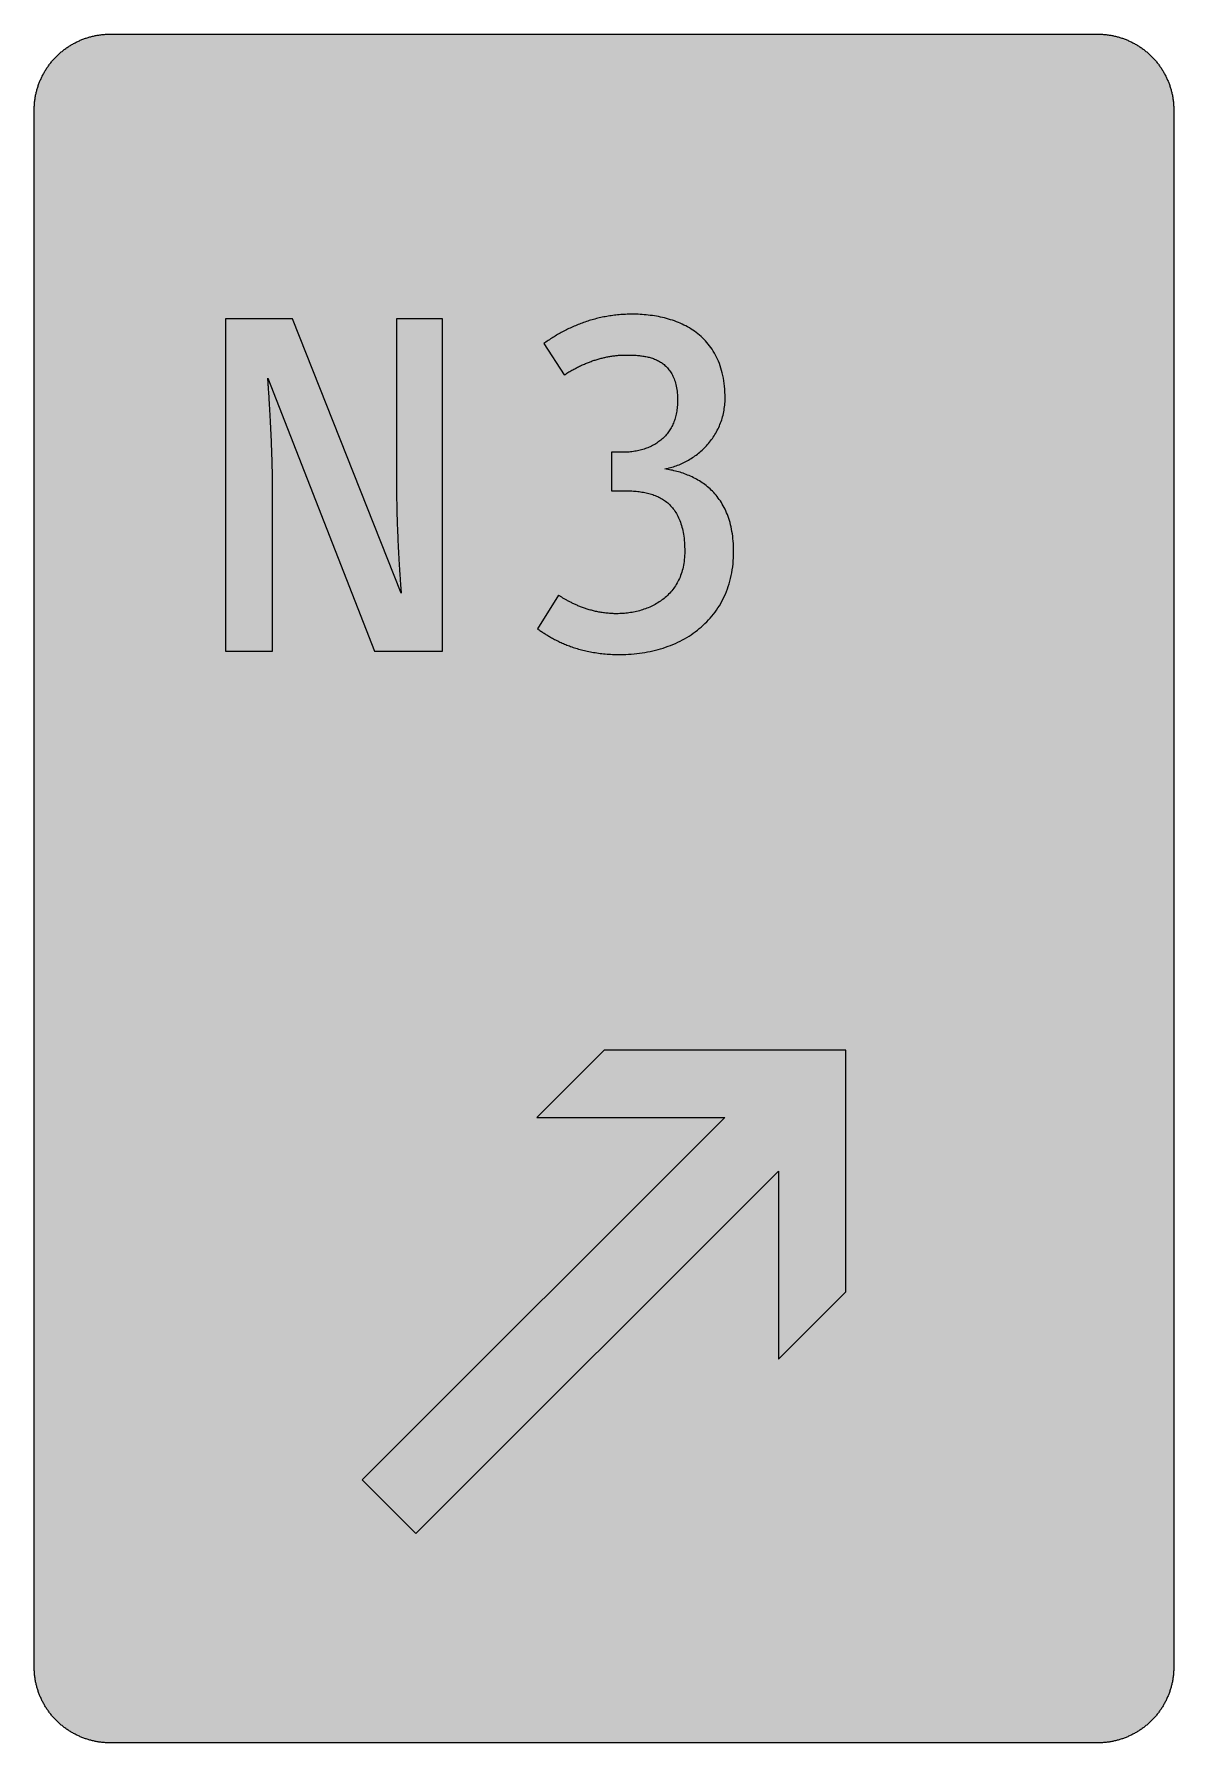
# Model space of a CAD drawing. Header units: millimetres. Extents: x 0 to 212, y 0 to 318.
import ezdxf

# ---------------------------------------------------------------- set-up
doc = ezdxf.new("R2010")
doc.units = ezdxf.units.MM

msp = doc.modelspace()

# ---------------------------------------------------------------- hatches: boundary and pattern name
for color, points in [(40, [(14.1633, 0.0536), (13.9878, 0.0533), (13.8125, 0.0559), (13.6373, 0.061), (13.462, 0.0686), (13.2893, 0.0787), (13.114, 0.0914), (12.9413, 0.1041), (12.7686, 0.1219), (12.5959, 0.1397), (12.4231, 0.16), (12.2504, 0.1829), (12.0777, 0.2057), (11.9075, 0.2337), (11.7373, 0.2616), (11.5672, 0.2921), (11.397, 0.3251), (11.2268, 0.3607), (11.0592, 0.3988), (10.8915, 0.4369), (10.7239, 0.4775), (10.5562, 0.5207), (10.3886, 0.5664), (10.2235, 0.6121), (10.0584, 0.6629), (9.8933, 0.7137), (9.7307, 0.7671), (9.5682, 0.8204), (9.4056, 0.8788), (9.2431, 0.9373), (9.083, 0.9982), (8.923, 1.0617), (8.763, 1.1252), (8.6055, 1.1938), (8.4455, 1.2624), (8.2906, 1.331), (8.1331, 1.4046), (7.9781, 1.4783), (7.8232, 1.5545), (7.6708, 1.6332), (7.5184, 1.7145), (7.366, 1.7958), (7.2161, 1.8796), (7.0663, 1.966), (6.919, 2.0523), (6.7716, 2.1438), (6.6243, 2.2352), (6.4795, 2.3266), (6.3348, 2.4232), (6.19, 2.5197), (6.0477, 2.6187), (5.908, 2.7178), (5.7683, 2.8194), (5.6286, 2.9235), (5.4915, 3.0302), (5.3543, 3.1369), (5.2197, 3.2461), (5.0851, 3.3579), (4.953, 3.4722), (4.8209, 3.5865), (4.6914, 3.7033), (4.5644, 3.8202), (4.4348, 3.9395), (4.3104, 4.0615), (4.1859, 4.1859), (4.0615, 4.3104), (3.9395, 4.4348), (3.8202, 4.5618), (3.7033, 4.6914), (3.5865, 4.8209), (3.4722, 4.953), (3.3579, 5.0851), (3.2487, 5.2197), (3.1369, 5.3543), (3.0302, 5.4915), (2.9235, 5.6286), (2.8194, 5.7683), (2.7178, 5.908), (2.6187, 6.0477), (2.5197, 6.19), (2.4232, 6.3348), (2.3266, 6.477), (2.2352, 6.6243), (2.1438, 6.7691), (2.0523, 6.9164), (1.966, 7.0663), (1.8796, 7.2161), (1.7958, 7.366), (1.7145, 7.5184), (1.6332, 7.6708), (1.5545, 7.8232), (1.4783, 7.9781), (1.4046, 8.1331), (1.331, 8.2906), (1.2598, 8.4455), (1.1913, 8.603), (1.1252, 8.763), (1.0592, 8.923), (0.9982, 9.083), (0.9373, 9.2431), (0.8763, 9.4056), (0.8204, 9.5682), (0.7645, 9.7307), (0.7112, 9.8933), (0.6604, 10.0584), (0.6121, 10.2235), (0.5639, 10.3911), (0.5207, 10.5562), (0.4775, 10.7239), (0.4343, 10.8915), (0.3962, 11.0592), (0.3607, 11.2268), (0.3251, 11.397), (0.2921, 11.5672), (0.2616, 11.7373), (0.2311, 11.9075), (0.2057, 12.0802), (0.1803, 12.2504), (0.1575, 12.4231), (0.1372, 12.5959), (0.1194, 12.7686), (0.1041, 12.9413), (0.0889, 13.1166), (0.0787, 13.2893), (0.0686, 13.4645), (0.061, 13.6373), (0.0559, 13.8125), (0.0508, 13.9878), (0.0508, 14.163), (0.0522, 303.4425), (0.0508, 303.6164), (0.0559, 303.7916), (0.061, 303.9669), (0.0686, 304.1396), (0.0787, 304.3149), (0.0889, 304.4876), (0.1041, 304.6628), (0.1194, 304.8356), (0.1372, 305.0083), (0.1575, 305.181), (0.1803, 305.3537), (0.2057, 305.5239), (0.2311, 305.6966), (0.2616, 305.8668), (0.2921, 306.037), (0.3251, 306.2072), (0.3607, 306.3748), (0.3962, 306.545), (0.4343, 306.7126), (0.4775, 306.8803), (0.5207, 307.0479), (0.5639, 307.213), (0.6121, 307.3781), (0.6604, 307.5432), (0.7112, 307.7083), (0.7645, 307.8734), (0.8204, 308.036), (0.8763, 308.1985), (0.9373, 308.3611), (0.9982, 308.5211), (1.0592, 308.6811), (1.1252, 308.8411), (1.1913, 308.9986), (1.2598, 309.1561), (1.331, 309.3136), (1.4046, 309.4685), (1.4783, 309.626), (1.5545, 309.7784), (1.6332, 309.9333), (1.7145, 310.0857), (1.7958, 310.2356), (1.8796, 310.388), (1.966, 310.5379), (2.0523, 310.6852), (2.1438, 310.8325), (2.2352, 310.9798), (2.3266, 311.1246), (2.4232, 311.2694), (2.5197, 311.4116), (2.6187, 311.5539), (2.7178, 311.6961), (2.8194, 311.8358), (2.9235, 311.9755), (3.0302, 312.1127), (3.1369, 312.2473), (3.2487, 312.3844), (3.3579, 312.5165), (3.4722, 312.6486), (3.5865, 312.7807), (3.7033, 312.9102), (3.8202, 313.0398), (3.9395, 313.1668), (4.0615, 313.2938), (4.1859, 313.4182), (4.3104, 313.5401), (4.4348, 313.6621), (4.5644, 313.784), (4.6914, 313.9008), (4.8209, 314.0177), (4.953, 314.132), (5.0851, 314.2437), (5.2197, 314.3555), (5.3543, 314.4647), (5.4915, 314.5739), (5.6286, 314.6781), (5.7683, 314.7822), (5.908, 314.8838), (6.0477, 314.9854), (6.19, 315.0845), (6.3348, 315.181), (6.4795, 315.275), (6.6243, 315.3689), (6.7716, 315.4604), (6.919, 315.5493), (7.0663, 315.6382), (7.2161, 315.7245), (7.366, 315.8084), (7.5184, 315.8896), (7.6708, 315.9709), (7.8232, 316.0471), (7.9781, 316.1233), (8.1331, 316.1995), (8.2906, 316.2706), (8.4455, 316.3418), (8.6055, 316.4103), (8.763, 316.4789), (8.923, 316.5424), (9.083, 316.6059), (9.2431, 316.6669), (9.4056, 316.7253), (9.5682, 316.7837), (9.7307, 316.8371), (9.8933, 316.8904), (10.0584, 316.9412), (10.2235, 316.992), (10.3886, 317.0377), (10.5562, 317.0834), (10.7239, 317.1266), (10.8915, 317.1673), (11.0592, 317.2079), (11.2268, 317.2435), (11.397, 317.279), (11.5672, 317.312), (11.7373, 317.3425), (11.9075, 317.3705), (12.0777, 317.3984), (12.2504, 317.4213), (12.4231, 317.4441), (12.5959, 317.4644), (12.7686, 317.4822), (12.9413, 317.5), (13.114, 317.5127), (13.2893, 317.5254), (13.462, 317.5356), (13.6373, 317.5432), (13.8125, 317.5483), (13.9878, 317.5508), (14.163, 317.5533), (197.6078, 317.5536), (197.7822, 317.5508), (197.9574, 317.5483), (198.1327, 317.5432), (198.3054, 317.5356), (198.4807, 317.5254), (198.6534, 317.5127), (198.8287, 317.5), (199.0014, 317.4822), (199.1741, 317.4644), (199.3468, 317.4441), (199.5195, 317.4213), (199.6897, 317.3984), (199.8624, 317.3705), (200.0326, 317.3425), (200.2028, 317.312), (200.373, 317.279), (200.5432, 317.2435), (200.7108, 317.2079), (200.8784, 317.1673), (201.0461, 317.1266), (201.2137, 317.0834), (201.3788, 317.0377), (201.5465, 316.992), (201.7116, 316.9412), (201.8767, 316.8904), (202.0392, 316.8371), (202.2018, 316.7837), (202.3643, 316.7253), (202.5269, 316.6669), (202.6869, 316.6059), (202.8469, 316.5424), (203.007, 316.4789), (203.167, 316.4103), (203.3245, 316.3418), (203.4794, 316.2706), (203.6369, 316.1995), (203.7918, 316.1233), (203.9468, 316.0471), (204.0992, 315.9709), (204.2516, 315.8896), (204.404, 315.8084), (204.5538, 315.7245), (204.7037, 315.6382), (204.8535, 315.5493), (205.0009, 315.4604), (205.1456, 315.3689), (205.293, 315.275), (205.4352, 315.181), (205.58, 315.0845), (205.7222, 314.9854), (205.8619, 314.8838), (206.0016, 314.7822), (206.1413, 314.6781), (206.2785, 314.5739), (206.4156, 314.4647), (206.5503, 314.3555), (206.6849, 314.2437), (206.817, 314.132), (206.949, 314.0177), (207.0786, 313.9008), (207.2081, 313.784), (207.3351, 313.6621), (207.4596, 313.5401), (207.584, 313.4182), (207.7085, 313.2938), (207.8304, 313.1668), (207.9498, 313.0398), (208.0666, 312.9102), (208.1835, 312.7807), (208.2978, 312.6486), (208.4121, 312.5165), (208.5238, 312.3844), (208.6331, 312.2473), (208.7397, 312.1127), (208.8464, 311.9755), (208.9506, 311.8358), (209.0522, 311.6961), (209.1512, 311.5539), (209.2503, 311.4116), (209.3468, 311.2694), (209.4433, 311.1246), (209.5348, 310.9798), (209.6262, 310.8325), (209.7176, 310.6852), (209.804, 310.5379), (209.8904, 310.388), (209.9742, 310.2356), (210.0555, 310.0857), (210.1367, 309.9333), (210.2155, 309.7784), (210.2917, 309.626), (210.3653, 309.4685), (210.439, 309.3136), (210.5076, 309.1561), (210.5762, 308.9986), (210.6447, 308.8411), (210.7082, 308.6811), (210.7717, 308.5211), (210.8327, 308.3611), (210.8911, 308.1985), (210.9495, 308.036), (211.0029, 307.8734), (211.0562, 307.7083), (211.107, 307.5432), (211.1578, 307.3781), (211.2035, 307.213), (211.2493, 307.0479), (211.2924, 306.8803), (211.3331, 306.7126), (211.3712, 306.545), (211.4093, 306.3748), (211.4448, 306.2072), (211.4779, 306.037), (211.5083, 305.8668), (211.5363, 305.6966), (211.5642, 305.5239), (211.5871, 305.3537), (211.6099, 305.181), (211.6303, 305.0083), (211.648, 304.8356), (211.6658, 304.6628), (211.6785, 304.4876), (211.6912, 304.3149), (211.7014, 304.1396), (211.709, 303.9669), (211.7141, 303.7916), (211.7166, 303.6164), (211.7166, 303.4411), (211.7189, 14.1647), (211.7166, 13.9878), (211.7141, 13.8125), (211.709, 13.6373), (211.7014, 13.4645), (211.6912, 13.2893), (211.6785, 13.1166), (211.6658, 12.9413), (211.648, 12.7686), (211.6303, 12.5959), (211.6099, 12.4231), (211.5871, 12.2504), (211.5642, 12.0802), (211.5363, 11.9075), (211.5083, 11.7373), (211.4779, 11.5672), (211.4448, 11.397), (211.4093, 11.2268), (211.3712, 11.0592), (211.3331, 10.8915), (211.2924, 10.7239), (211.2493, 10.5562), (211.2035, 10.3911), (211.1578, 10.2235), (211.107, 10.0584), (211.0562, 9.8933), (211.0029, 9.7307), (210.9495, 9.5682), (210.8911, 9.4056), (210.8327, 9.2431), (210.7717, 9.083), (210.7082, 8.923), (210.6447, 8.763), (210.5762, 8.603), (210.5076, 8.4455), (210.439, 8.2906), (210.3653, 8.1331), (210.2917, 7.9781), (210.2155, 7.8232), (210.1367, 7.6708), (210.0555, 7.5184), (209.9742, 7.366), (209.8904, 7.2161), (209.804, 7.0663), (209.7176, 6.9164), (209.6262, 6.7691), (209.5348, 6.6243), (209.4433, 6.477), (209.3468, 6.3348), (209.2503, 6.19), (209.1512, 6.0477), (209.0522, 5.908), (208.9506, 5.7683), (208.8464, 5.6286), (208.7397, 5.4915), (208.6331, 5.3543), (208.5238, 5.2197), (208.4121, 5.0851), (208.2978, 4.953), (208.1835, 4.8209), (208.0666, 4.6914), (207.9498, 4.5618), (207.8304, 4.4348), (207.7085, 4.3104), (207.584, 4.1859), (207.4596, 4.0615), (207.3351, 3.9395), (207.2081, 3.8202), (207.0786, 3.7033), (206.949, 3.5865), (206.817, 3.4722), (206.6849, 3.3579), (206.5503, 3.2461), (206.4156, 3.1369), (206.2785, 3.0302), (206.1413, 2.9235), (206.0016, 2.8194), (205.8619, 2.7178), (205.7222, 2.6187), (205.58, 2.5197), (205.4352, 2.4232), (205.293, 2.3266), (205.1456, 2.2352), (205.0009, 2.1438), (204.8535, 2.0523), (204.7037, 1.966), (204.5538, 1.8796), (204.404, 1.7958), (204.2516, 1.7145), (204.0992, 1.6332), (203.9468, 1.5545), (203.7918, 1.4783), (203.6369, 1.4046), (203.4794, 1.331), (203.3245, 1.2624), (203.167, 1.1938), (203.007, 1.1252), (202.8469, 1.0617), (202.6869, 0.9982), (202.5269, 0.9373), (202.3643, 0.8788), (202.2018, 0.8204), (202.0392, 0.7671), (201.8767, 0.7137), (201.7116, 0.6629), (201.5465, 0.6121), (201.3788, 0.5664), (201.2137, 0.5207), (201.0461, 0.4775), (200.8784, 0.4369), (200.7108, 0.3988), (200.5432, 0.3607), (200.373, 0.3251), (200.2028, 0.2921), (200.0326, 0.2616), (199.8624, 0.2337), (199.6897, 0.2057), (199.5195, 0.1829), (199.3468, 0.16), (199.1741, 0.1397), (199.0014, 0.1219), (198.8287, 0.1041), (198.6534, 0.0914), (198.4807, 0.0787), (198.3054, 0.0686), (198.1327, 0.061), (197.9574, 0.0559), (197.7822, 0.0533), (197.6069, 0.0533)]), (59, [(75.8994, 202.9008), (75.8994, 264.637), (67.3446, 264.637), (67.3446, 234.3863), (67.343, 233.8883), (67.3456, 233.3955), (67.3481, 232.9002), (67.3532, 232.4075), (67.3583, 231.9172), (67.3659, 231.427), (67.3735, 230.9419), (67.3811, 230.4567), (67.3913, 229.9741), (67.4014, 229.4941), (67.4116, 229.0166), (67.4243, 228.5416), (67.437, 228.0717), (67.4522, 227.6043), (67.4649, 227.142), (67.4802, 226.6823), (67.498, 226.2276), (67.5132, 225.7755), (67.531, 225.3285), (67.5488, 224.8891), (67.5665, 224.4522), (67.5843, 224.0204), (67.6021, 223.5962), (67.6224, 223.1771), (67.6427, 222.7631), (67.6605, 222.3541), (67.6808, 221.9554), (67.7012, 221.5591), (67.7215, 221.173), (67.7418, 220.792), (67.7647, 220.4187), (67.785, 220.0529), (67.8053, 219.6948), (67.8256, 219.3468), (67.8459, 219.0039), (67.8663, 218.6711), (67.8866, 218.346), (67.9069, 218.0311), (67.9272, 217.7237), (67.945, 217.4265), (67.9653, 217.1395), (67.9831, 216.8601), (68.0034, 216.5934), (68.0212, 216.3343), (68.039, 216.088), (68.0542, 215.8492), (68.072, 215.6231), (68.0872, 215.4098), (68.1025, 215.2066), (68.1177, 215.0135), (68.1304, 214.8332), (68.1431, 214.6656), (68.1558, 214.5081), (68.1685, 214.3658), (68.1787, 214.2338), (68.1863, 214.1169), (68.1965, 214.0102), (68.2041, 213.9188), (68.2092, 213.8401), (68.2142, 213.7766), (68.2193, 213.7258), (68.2219, 213.6877), (68.2244, 213.6673), (68.2244, 213.6597), (48.03, 264.637), (35.5946, 264.637), (35.5946, 202.9008), (44.3258, 202.9008), (44.3258, 233.1515), (44.323, 233.5657), (44.323, 233.9848), (44.3179, 234.4064), (44.3154, 234.8332), (44.3103, 235.2624), (44.3027, 235.6942), (44.2951, 236.126), (44.2874, 236.5604), (44.2773, 236.9972), (44.2671, 237.4367), (44.2544, 237.8735), (44.2443, 238.313), (44.229, 238.7524), (44.2163, 239.1918), (44.2011, 239.6312), (44.1858, 240.0681), (44.1706, 240.505), (44.1554, 240.9393), (44.1376, 241.3737), (44.1198, 241.8029), (44.102, 242.2322), (44.0842, 242.6589), (44.0639, 243.0805), (44.0461, 243.4996), (44.0258, 243.9162), (44.0055, 244.3277), (43.9852, 244.7341), (43.9649, 245.1354), (43.9445, 245.5316), (43.9242, 245.9228), (43.9039, 246.3089), (43.8836, 246.6873), (43.8633, 247.0607), (43.8429, 247.4265), (43.8226, 247.7872), (43.8023, 248.1377), (43.782, 248.4806), (43.7617, 248.8184), (43.7413, 249.1435), (43.721, 249.4636), (43.7032, 249.7709), (43.6829, 250.0732), (43.6651, 250.3627), (43.6474, 250.6421), (43.6296, 250.9114), (43.6118, 251.1704), (43.5966, 251.4194), (43.5813, 251.6556), (43.5661, 251.8791), (43.5508, 252.0925), (43.5381, 252.2906), (43.5229, 252.4785), (43.5127, 252.6538), (43.5, 252.8138), (43.4899, 252.9611), (43.4797, 253.0932), (43.4721, 253.2126), (43.4645, 253.3167), (43.4569, 253.4056), (43.4518, 253.4793), (43.4492, 253.5352), (43.4442, 253.5784), (43.4442, 253.6038), (43.4416, 253.6114), (63.2876, 202.9008)]), (59, [(129.9626, 221.4217), (129.9566, 221.9249), (129.9413, 222.4151), (129.9185, 222.8977), (129.8829, 223.3701), (129.8397, 223.8324), (129.7889, 224.2845), (129.728, 224.7265), (129.6568, 225.1583), (129.5806, 225.5799), (129.4917, 225.994), (129.3978, 226.3953), (129.2962, 226.789), (129.1844, 227.1725), (129.065, 227.5484), (128.9406, 227.9142), (128.8059, 228.2698), (128.6662, 228.6178), (128.5189, 228.9581), (128.364, 229.2883), (128.204, 229.6084), (128.0363, 229.9208), (127.8611, 230.2256), (127.6833, 230.5228), (127.4953, 230.8098), (127.3048, 231.0892), (127.1067, 231.361), (126.906, 231.6251), (126.6977, 231.8817), (126.4844, 232.1306), (126.2659, 232.3719), (126.0424, 232.6056), (125.8164, 232.8316), (125.5852, 233.0501), (125.349, 233.2609), (125.1077, 233.4641), (124.8664, 233.6622), (124.6175, 233.8527), (124.366, 234.0356), (124.112, 234.2134), (123.8555, 234.3836), (123.5939, 234.5461), (123.3322, 234.7036), (123.0655, 234.856), (122.7963, 235.0008), (122.5271, 235.1405), (122.2527, 235.2726), (121.9784, 235.3996), (121.7016, 235.5215), (121.4222, 235.6383), (121.1428, 235.7476), (120.8634, 235.8517), (120.5814, 235.9533), (120.2969, 236.0473), (120.0125, 236.1362), (119.728, 236.22), (119.4435, 236.2987), (119.159, 236.3724), (118.8745, 236.4435), (118.5901, 236.507), (118.3056, 236.568), (118.0211, 236.6239), (117.7366, 236.6747), (117.4547, 236.7229), (117.1727, 236.7661), (117.442, 236.8194), (117.7087, 236.8779), (117.9779, 236.9414), (118.2446, 237.0099), (118.5088, 237.0861), (118.7729, 237.1674), (119.0371, 237.2538), (119.3013, 237.3452), (119.5603, 237.4417), (119.822, 237.5459), (120.0785, 237.6526), (120.335, 237.7669), (120.589, 237.8862), (120.843, 238.0107), (121.0945, 238.1402), (121.3409, 238.2749), (121.5873, 238.4146), (121.8311, 238.5568), (122.0724, 238.7067), (122.3112, 238.8616), (122.5474, 239.0216), (122.7811, 239.1867), (123.0097, 239.3544), (123.2357, 239.5296), (123.4592, 239.7074), (123.6802, 239.8903), (123.8961, 240.0783), (124.1095, 240.2713), (124.3178, 240.4694), (124.5235, 240.6701), (124.7267, 240.8758), (124.9223, 241.0866), (125.1153, 241.3025), (125.3058, 241.5235), (125.4887, 241.747), (125.669, 241.9731), (125.8443, 242.2068), (126.0145, 242.443), (126.1821, 242.6843), (126.3421, 242.9281), (126.4971, 243.1771), (126.6469, 243.4285), (126.7917, 243.6851), (126.9314, 243.9467), (127.0635, 244.2108), (127.193, 244.4775), (127.315, 244.7493), (127.4293, 245.0262), (127.5385, 245.3056), (127.6426, 245.5875), (127.7417, 245.8745), (127.8306, 246.1641), (127.9169, 246.4587), (127.9931, 246.7559), (128.0643, 247.0556), (128.1278, 247.3604), (128.1836, 247.6678), (128.2344, 247.9777), (128.2751, 248.2926), (128.3106, 248.6076), (128.3386, 248.9276), (128.3589, 249.2527), (128.3691, 249.5779), (128.3741, 249.9081), (128.3665, 250.4796), (128.3462, 251.0384), (128.3132, 251.5845), (128.2675, 252.1179), (128.209, 252.6386), (128.1354, 253.144), (128.0516, 253.6393), (127.9576, 254.1219), (127.8484, 254.5944), (127.729, 255.0516), (127.5994, 255.4986), (127.4597, 255.9329), (127.3073, 256.3546), (127.1448, 256.7661), (126.9721, 257.1674), (126.7892, 257.556), (126.5961, 257.9319), (126.3955, 258.3002), (126.1847, 258.6533), (125.9637, 258.9987), (125.7351, 259.334), (125.4963, 259.6566), (125.2499, 259.969), (124.9985, 260.2713), (124.7369, 260.5659), (124.4676, 260.8478), (124.1908, 261.1222), (123.9063, 261.3838), (123.6167, 261.6378), (123.3195, 261.8816), (123.0173, 262.1178), (122.7074, 262.3414), (122.3924, 262.5598), (122.0724, 262.7681), (121.7447, 262.9662), (121.4145, 263.1567), (121.0793, 263.337), (120.7389, 263.5123), (120.3935, 263.6774), (120.0455, 263.8349), (119.6924, 263.9822), (119.3368, 264.1244), (118.9761, 264.2591), (118.6155, 264.3835), (118.2497, 264.5029), (117.8814, 264.6147), (117.5106, 264.7188), (117.1372, 264.8153), (116.7638, 264.9042), (116.3879, 264.988), (116.0094, 265.0642), (115.631, 265.1354), (115.25, 265.1989), (114.8715, 265.2573), (114.4905, 265.3081), (114.1095, 265.3538), (113.7285, 265.3919), (113.3475, 265.4275), (112.969, 265.4554), (112.5906, 265.4783), (112.2121, 265.496), (111.8362, 265.5087), (111.4603, 265.5164), (111.0869, 265.5164), (110.7821, 265.5164), (110.4798, 265.5113), (110.1776, 265.5037), (109.8753, 265.491), (109.5781, 265.4757), (109.281, 265.4579), (108.9838, 265.4376), (108.6891, 265.4122), (108.397, 265.3843), (108.1049, 265.3538), (107.8154, 265.3208), (107.5284, 265.2852), (107.2413, 265.2446), (106.9569, 265.2039), (106.6724, 265.1582), (106.3904, 265.11), (106.111, 265.0592), (105.8316, 265.0058), (105.5548, 264.9474), (105.2805, 264.889), (105.0061, 264.828), (104.7318, 264.762), (104.4626, 264.6959), (104.1908, 264.6248), (103.9241, 264.5512), (103.6574, 264.4775), (103.3932, 264.3988), (103.1291, 264.32), (102.8675, 264.2362), (102.6084, 264.1524), (102.3493, 264.0635), (102.0928, 263.9746), (101.8362, 263.8831), (101.5822, 263.7866), (101.3308, 263.6901), (101.0793, 263.591), (100.8304, 263.492), (100.5815, 263.3878), (100.3351, 263.2837), (100.0912, 263.1745), (99.8474, 263.0653), (99.6061, 262.9535), (99.3673, 262.8392), (99.1286, 262.7249), (98.8898, 262.6081), (98.6561, 262.4887), (98.4225, 262.3668), (98.1888, 262.2423), (97.9576, 262.1178), (97.729, 261.9908), (97.503, 261.8638), (97.2769, 261.7343), (97.0509, 261.6022), (96.8273, 261.4676), (96.6064, 261.333), (96.3879, 261.1958), (96.1695, 261.0587), (95.951, 260.919), (95.7377, 260.7767), (95.5218, 260.6345), (95.311, 260.4897), (95.1001, 260.3449), (94.8919, 260.1976), (94.6836, 260.0503), (98.4772, 254.23), (98.6536, 254.3429), (98.8314, 254.4572), (99.0092, 254.569), (99.1895, 254.6782), (99.3673, 254.7849), (99.5477, 254.8915), (99.7255, 254.9957), (99.9058, 255.0973), (100.0862, 255.1963), (100.264, 255.2954), (100.4443, 255.3919), (100.6246, 255.4884), (100.805, 255.5799), (100.9853, 255.6713), (101.1682, 255.7628), (101.3485, 255.8491), (101.5289, 255.9355), (101.7092, 256.0193), (101.8921, 256.1006), (102.0724, 256.1819), (102.2528, 256.2606), (102.4357, 256.3368), (102.616, 256.413), (102.7989, 256.4867), (102.9792, 256.5578), (103.1621, 256.6264), (103.3424, 256.6949), (103.5253, 256.761), (103.7082, 256.8245), (103.8885, 256.888), (104.0714, 256.9489), (104.2518, 257.0074), (104.4346, 257.0632), (104.6175, 257.1191), (104.7979, 257.1725), (104.9807, 257.2233), (105.1611, 257.2741), (105.344, 257.3223), (105.5243, 257.368), (105.7072, 257.4112), (105.8901, 257.4544), (106.0704, 257.495), (106.2507, 257.5331), (106.4336, 257.5712), (106.614, 257.6068), (106.7968, 257.6398), (106.9772, 257.6703), (107.1575, 257.7008), (107.3379, 257.7287), (107.5182, 257.7567), (107.6985, 257.7795), (107.8789, 257.8024), (108.0592, 257.8227), (108.2396, 257.843), (108.4199, 257.8608), (108.6002, 257.876), (108.778, 257.8887), (108.9584, 257.9014), (109.1387, 257.9091), (109.3165, 257.9192), (109.4943, 257.9243), (109.6721, 257.9294), (109.8525, 257.9319), (110.0303, 257.9319), (110.2055, 257.9319), (110.3833, 257.9319), (110.5637, 257.9294), (110.7465, 257.9268), (110.932, 257.9218), (111.1199, 257.9167), (111.3104, 257.9116), (111.5035, 257.9014), (111.6965, 257.8913), (111.8895, 257.8786), (112.0877, 257.8633), (112.2832, 257.8481), (112.4814, 257.8278), (112.682, 257.8049), (112.8801, 257.7795), (113.0808, 257.7516), (113.2815, 257.7186), (113.4796, 257.6855), (113.6802, 257.6449), (113.8809, 257.6043), (114.079, 257.556), (114.2771, 257.5077), (114.4753, 257.4519), (114.6708, 257.3934), (114.8664, 257.3299), (115.0595, 257.2614), (115.2525, 257.1877), (115.443, 257.109), (115.631, 257.0251), (115.8164, 256.9362), (115.9993, 256.8423), (116.1821, 256.7432), (116.3599, 256.6365), (116.5352, 256.5222), (116.7079, 256.4054), (116.8756, 256.2784), (117.0432, 256.1488), (117.2058, 256.0091), (117.3632, 255.8644), (117.5182, 255.712), (117.668, 255.5519), (117.8128, 255.3843), (117.9551, 255.209), (118.0922, 255.0262), (118.2243, 254.8357), (118.3488, 254.635), (118.4707, 254.4293), (118.5875, 254.2134), (118.6967, 253.9873), (118.8009, 253.7536), (118.8999, 253.5123), (118.9939, 253.2609), (119.0777, 252.9992), (119.159, 252.73), (119.2301, 252.4506), (119.2962, 252.1585), (119.3571, 251.8588), (119.4079, 251.5489), (119.4511, 251.2289), (119.4892, 250.8987), (119.5172, 250.5558), (119.5375, 250.2052), (119.5502, 249.842), (119.5553, 249.4661), (119.5502, 249.1715), (119.5426, 248.8794), (119.5273, 248.5949), (119.5045, 248.3129), (119.4765, 248.0335), (119.4435, 247.7618), (119.4029, 247.4925), (119.3571, 247.2309), (119.3063, 246.9718), (119.2479, 246.7153), (119.1844, 246.4664), (119.1158, 246.22), (119.0422, 245.9812), (118.9609, 245.745), (118.8745, 245.5113), (118.7831, 245.2853), (118.6866, 245.0617), (118.585, 244.8458), (118.4783, 244.6325), (118.3665, 244.4217), (118.2497, 244.2185), (118.1252, 244.0203), (117.9982, 243.8248), (117.8662, 243.6343), (117.729, 243.4488), (117.5868, 243.2685), (117.4394, 243.0907), (117.287, 242.918), (117.1296, 242.7529), (116.9695, 242.5903), (116.8044, 242.4328), (116.6317, 242.2779), (116.459, 242.1306), (116.2787, 241.9858), (116.0958, 241.8461), (115.9078, 241.7115), (115.7148, 241.5819), (115.5192, 241.4575), (115.3185, 241.3356), (115.1153, 241.2213), (114.9071, 241.1095), (114.6937, 241.0028), (114.4778, 240.9012), (114.2568, 240.8047), (114.0333, 240.7107), (113.8072, 240.6244), (113.5761, 240.5405), (113.3399, 240.4618), (113.1037, 240.3881), (112.8598, 240.3196), (112.616, 240.2561), (112.3671, 240.1951), (112.1156, 240.1418), (111.8616, 240.091), (111.6025, 240.0452), (111.3409, 240.0046), (111.0767, 239.969), (110.81, 239.9386), (110.5408, 239.9132), (110.2665, 239.8903), (109.9922, 239.8751), (109.7128, 239.8624), (109.4308, 239.8547), (109.1463, 239.8522), (107.2967, 239.8543), (107.2967, 232.7106), (109.6779, 232.7106), (109.9566, 232.7072), (110.236, 232.7046), (110.5154, 232.697), (110.7897, 232.6869), (111.0666, 232.6716), (111.3384, 232.6564), (111.6101, 232.6361), (111.8794, 232.6107), (112.1486, 232.5827), (112.4128, 232.5522), (112.6769, 232.5167), (112.9386, 232.476), (113.1951, 232.4329), (113.4516, 232.3846), (113.7056, 232.3313), (113.9571, 232.2728), (114.206, 232.2093), (114.4499, 232.1433), (114.6937, 232.0696), (114.9325, 231.9909), (115.1687, 231.9096), (115.3998, 231.8207), (115.631, 231.7267), (115.857, 231.6251), (116.078, 231.521), (116.2964, 231.4067), (116.5123, 231.2899), (116.7232, 231.1654), (116.9289, 231.0359), (117.1321, 230.8987), (117.3328, 230.7539), (117.5258, 230.6041), (117.7163, 230.4466), (117.9017, 230.2815), (118.0821, 230.1088), (118.2599, 229.931), (118.43, 229.7455), (118.5977, 229.55), (118.7577, 229.3493), (118.9152, 229.1385), (119.065, 228.9226), (119.2124, 228.6965), (119.3521, 228.4628), (119.4867, 228.219), (119.6162, 227.9701), (119.7407, 227.711), (119.8575, 227.4418), (119.9718, 227.1649), (120.076, 226.8804), (120.1776, 226.5832), (120.269, 226.281), (120.3579, 225.966), (120.4392, 225.6434), (120.5128, 225.3107), (120.5814, 224.9678), (120.6424, 224.6147), (120.6957, 224.2515), (120.744, 223.8781), (120.7846, 223.4971), (120.8176, 223.1034), (120.843, 222.697), (120.8634, 222.283), (120.8735, 221.8563), (120.8786, 221.4194), (120.8735, 221.0359), (120.8583, 220.6574), (120.8354, 220.2866), (120.8024, 219.9234), (120.7592, 219.5678), (120.7084, 219.2198), (120.65, 218.8794), (120.5814, 218.5441), (120.5052, 218.2165), (120.4214, 217.8964), (120.3274, 217.5815), (120.2284, 217.2767), (120.1191, 216.977), (120.0023, 216.6823), (119.8804, 216.3978), (119.7508, 216.1184), (119.6137, 215.8441), (119.4689, 215.58), (119.3165, 215.3209), (119.159, 215.0669), (118.9965, 214.8205), (118.8263, 214.5817), (118.651, 214.3481), (118.4681, 214.122), (118.2802, 213.901), (118.0871, 213.6877), (117.889, 213.4794), (117.6858, 213.2787), (117.475, 213.0831), (117.2616, 212.8952), (117.0432, 212.7123), (116.8197, 212.5345), (116.5936, 212.3643), (116.3599, 212.1992), (116.1263, 212.0417), (115.885, 211.8893), (115.6411, 211.742), (115.3947, 211.5998), (115.1458, 211.4652), (114.8918, 211.3356), (114.6353, 211.2137), (114.3762, 211.0943), (114.112, 210.9826), (113.8479, 210.8759), (113.5812, 210.7768), (113.3119, 210.6803), (113.0402, 210.5914), (112.7658, 210.5076), (112.4915, 210.4263), (112.2147, 210.3526), (111.9353, 210.2866), (111.6559, 210.2231), (111.3765, 210.1647), (111.0945, 210.1139), (110.8126, 210.0656), (110.5281, 210.0224), (110.2462, 209.9869), (109.9617, 209.9539), (109.6797, 209.9285), (109.3953, 209.9056), (109.1133, 209.8878), (108.8288, 209.8777), (108.5469, 209.87), (108.265, 209.8675), (108.0313, 209.8675), (107.7976, 209.8726), (107.5665, 209.8802), (107.3379, 209.8904), (107.1093, 209.9031), (106.8857, 209.9208), (106.6622, 209.9386), (106.4387, 209.9615), (106.2203, 209.9843), (106.0018, 210.0097), (105.7859, 210.0402), (105.5726, 210.0707), (105.3592, 210.1037), (105.1484, 210.1393), (104.9401, 210.1774), (104.7344, 210.218), (104.5312, 210.2612), (104.328, 210.3044), (104.1298, 210.3501), (103.9317, 210.3984), (103.7336, 210.4466), (103.5406, 210.5), (103.3475, 210.5508), (103.1596, 210.6066), (102.9716, 210.6625), (102.7862, 210.7209), (102.6033, 210.7794), (102.4204, 210.8378), (102.2426, 210.8987), (102.0648, 210.9622), (101.8896, 211.0257), (101.7168, 211.0918), (101.5467, 211.1553), (101.379, 211.2239), (101.2114, 211.2899), (101.0488, 211.3585), (100.8863, 211.4271), (100.7288, 211.4956), (100.5713, 211.5668), (100.4164, 211.6379), (100.264, 211.709), (100.1141, 211.7801), (99.9642, 211.8512), (99.8195, 211.9224), (99.6772, 211.9935), (99.535, 212.0671), (99.3978, 212.1383), (99.2607, 212.2119), (99.1286, 212.283), (98.9965, 212.3542), (98.867, 212.4253), (98.74, 212.4989), (98.618, 212.5701), (98.4961, 212.6386), (98.3767, 212.7098), (98.2599, 212.7783), (98.1456, 212.8469), (98.0338, 212.9155), (97.9246, 212.9841), (97.8179, 213.0501), (97.7138, 213.1162), (97.6122, 213.1797), (97.5131, 213.2432), (97.4166, 213.3067), (93.5383, 207.046), (93.6828, 206.944), (93.8301, 206.8449), (93.98, 206.7433), (94.1324, 206.6417), (94.2873, 206.5401), (94.4448, 206.4385), (94.6023, 206.3344), (94.7649, 206.2328), (94.9274, 206.1286), (95.0951, 206.027), (95.2627, 205.9229), (95.4354, 205.8187), (95.6081, 205.7171), (95.7859, 205.613), (95.9637, 205.5089), (96.1466, 205.4073), (96.3295, 205.3057), (96.5175, 205.2041), (96.708, 205.1025), (96.901, 205.0034), (97.0966, 204.9018), (97.2947, 204.8027), (97.4979, 204.7062), (97.7036, 204.6072), (97.9119, 204.5106), (98.1227, 204.4167), (98.3361, 204.3227), (98.5545, 204.2287), (98.7755, 204.1373), (98.999, 204.0458), (99.2251, 203.9569), (99.4562, 203.8706), (99.6925, 203.7842), (99.9287, 203.7004), (100.17, 203.6166), (100.4164, 203.5353), (100.6627, 203.4565), (100.9167, 203.3803), (101.1707, 203.3041), (101.4298, 203.2305), (101.694, 203.1594), (101.9607, 203.0908), (102.2325, 203.0247), (102.5068, 202.9612), (102.7862, 202.8977), (103.0681, 202.8393), (103.3551, 202.7834), (103.6447, 202.7276), (103.9393, 202.6768), (104.2391, 202.6285), (104.5413, 202.5828), (104.8487, 202.5396), (105.1611, 202.5015), (105.476, 202.4634), (105.7961, 202.4304), (106.1212, 202.3999), (106.4514, 202.372), (106.7841, 202.3491), (107.122, 202.3288), (107.4649, 202.3135), (107.8128, 202.2983), (108.1659, 202.2907), (108.5215, 202.2831), (108.8822, 202.2831), (109.4029, 202.2881), (109.921, 202.3008), (110.4367, 202.3237), (110.9497, 202.3567), (111.4628, 202.3999), (111.9708, 202.4507), (112.4763, 202.5142), (112.9792, 202.5828), (113.4796, 202.6641), (113.9749, 202.753), (114.4676, 202.852), (114.9553, 202.9612), (115.4379, 203.0781), (115.918, 203.2051), (116.393, 203.3397), (116.8654, 203.487), (117.3302, 203.642), (117.79, 203.8071), (118.2472, 203.9798), (118.6967, 204.1627), (119.1387, 204.3557), (119.5781, 204.5564), (120.0099, 204.7697), (120.4366, 204.9882), (120.8557, 205.2193), (121.2672, 205.4581), (121.6736, 205.707), (122.0724, 205.9635), (122.461, 206.2328), (122.8446, 206.5071), (123.2205, 206.7941), (123.5888, 207.0887), (123.9495, 207.3935), (124.3, 207.706), (124.6429, 208.0311), (124.9782, 208.3613), (125.3033, 208.7042), (125.6182, 209.0547), (125.9256, 209.4154), (126.2228, 209.7837), (126.5098, 210.1621), (126.7866, 210.5508), (127.0533, 210.947), (127.3099, 211.3534), (127.5563, 211.77), (127.7925, 212.1941), (128.016, 212.6285), (128.2294, 213.073), (128.4326, 213.5251), (128.6231, 213.9874), (128.8009, 214.4573), (128.9685, 214.9373), (129.1234, 215.4276), (129.2657, 215.9254), (129.3952, 216.4334), (129.5121, 216.9516), (129.6162, 217.4773), (129.7051, 218.0133), (129.7838, 218.5594), (129.8473, 219.1131), (129.8956, 219.677), (129.9337, 220.2485), (129.954, 220.8301), (129.9616, 221.4194)]), (59, [(150.7878, 128.7388), (105.8855, 128.7388), (93.4131, 116.266), (128.3367, 116.266), (60.985, 48.9144), (70.9634, 38.9361), (138.315, 106.2877), (138.315, 71.3655), (150.7878, 83.8383)])]:
    msp.add_hatch(color=color).paths.add_polyline_path(points)
h = msp.add_hatch(color=59)
h.paths.add_polyline_path([(14.1633, 3.5814), (13.8887, 3.5839), (13.6169, 3.5941), (13.3477, 3.6119), (13.081, 3.6347), (12.8143, 3.6652), (12.5501, 3.7008), (12.2885, 3.7465), (12.0294, 3.7948), (11.7729, 3.8506), (11.5164, 3.9141), (11.2649, 3.9827), (11.016, 4.0564), (10.7671, 4.1351), (10.5232, 4.2215), (10.2819, 4.3129), (10.0432, 4.412), (9.8069, 4.5161), (9.5733, 4.6228), (9.3447, 4.7371), (9.1186, 4.8565), (8.8951, 4.9809), (8.6741, 5.113), (8.4582, 5.2476), (8.2448, 5.3873), (8.0366, 5.5321), (7.8308, 5.682), (7.6276, 5.8369), (7.4295, 5.9969), (7.2365, 6.1595), (7.046, 6.3297), (6.8605, 6.5024), (6.6777, 6.6802), (6.5024, 6.8605), (6.3271, 7.046), (6.1595, 7.2365), (5.9969, 7.432), (5.8369, 7.6302), (5.682, 7.8308), (5.5321, 8.0366), (5.3873, 8.2448), (5.2451, 8.4582), (5.1105, 8.6741), (4.9809, 8.8951), (4.8565, 9.1186), (4.7371, 9.3447), (4.6228, 9.5758), (4.5136, 9.8069), (4.4094, 10.0432), (4.3129, 10.2819), (4.2215, 10.5232), (4.1351, 10.7696), (4.0538, 11.016), (3.9802, 11.2649), (3.9116, 11.5189), (3.8506, 11.7729), (3.7948, 12.0294), (3.744, 12.2911), (3.7008, 12.5527), (3.6627, 12.8143), (3.6322, 13.081), (3.6093, 13.3502), (3.5916, 13.6195), (3.5814, 13.8913), (3.5789, 14.163), (3.58, 303.4425), (3.5814, 303.7154), (3.5916, 303.9847), (3.6093, 304.2564), (3.6322, 304.5231), (3.6627, 304.7898), (3.7008, 305.054), (3.744, 305.3156), (3.7948, 305.5747), (3.8506, 305.8312), (3.9116, 306.0852), (3.9802, 306.3392), (4.0538, 306.5882), (4.1351, 306.8345), (4.2215, 307.0809), (4.3129, 307.3222), (4.4094, 307.561), (4.5136, 307.7972), (4.6228, 308.0283), (4.7371, 308.2595), (4.8565, 308.4855), (4.9809, 308.7091), (5.1105, 308.9275), (5.2451, 309.1459), (5.3873, 309.3593), (5.5321, 309.5676), (5.682, 309.7733), (5.8369, 309.974), (5.9969, 310.1721), (6.1595, 310.3677), (6.3271, 310.5556), (6.5024, 310.7436), (6.6777, 310.9239), (6.8605, 311.1017), (7.046, 311.2745), (7.2365, 311.4446), (7.4295, 311.6072), (7.6276, 311.7672), (7.8308, 311.9222), (8.0366, 312.072), (8.2448, 312.2168), (8.4582, 312.3565), (8.6741, 312.4911), (8.8951, 312.6232), (9.1186, 312.7477), (9.3447, 312.867), (9.5733, 312.9813), (9.8069, 313.0906), (10.0432, 313.1922), (10.2819, 313.2912), (10.5232, 313.3827), (10.7671, 313.469), (11.016, 313.5478), (11.2649, 313.624), (11.5164, 313.6925), (11.7729, 313.7535), (12.0294, 313.8094), (12.2885, 313.8602), (12.5501, 313.9034), (12.8143, 313.9389), (13.081, 313.9694), (13.3477, 313.9948), (13.6169, 314.01), (13.8887, 314.0202), (14.163, 314.0253), (197.6078, 314.0258), (197.8787, 314.0202), (198.1505, 314.01), (198.4197, 313.9948), (198.689, 313.9694), (198.9557, 313.9389), (199.2173, 313.9034), (199.4789, 313.8602), (199.7405, 313.8094), (199.9971, 313.7535), (200.2511, 313.6925), (200.5051, 313.624), (200.754, 313.5478), (201.0004, 313.469), (201.2467, 313.3827), (201.488, 313.2912), (201.7268, 313.1922), (201.963, 313.0906), (202.1942, 312.9813), (202.4253, 312.867), (202.6514, 312.7477), (202.8749, 312.6232), (203.0959, 312.4911), (203.3118, 312.3565), (203.5251, 312.2168), (203.7334, 312.072), (203.9391, 311.9222), (204.1398, 311.7672), (204.3379, 311.6072), (204.5335, 311.4446), (204.724, 311.2745), (204.9094, 311.1017), (205.0898, 310.9239), (205.2676, 310.7436), (205.4403, 310.5556), (205.6105, 310.3677), (205.773, 310.1721), (205.933, 309.974), (206.088, 309.7733), (206.2378, 309.5676), (206.3826, 309.3593), (206.5223, 309.1459), (206.6569, 308.9275), (206.789, 308.7091), (206.9135, 308.4855), (207.0329, 308.2595), (207.1472, 308.0283), (207.2538, 307.7972), (207.358, 307.561), (207.457, 307.3222), (207.5485, 307.0809), (207.6348, 306.8345), (207.7136, 306.5882), (207.7872, 306.3392), (207.8558, 306.0852), (207.9193, 305.8312), (207.9752, 305.5747), (208.0235, 305.3156), (208.0692, 305.054), (208.1047, 304.7898), (208.1352, 304.5231), (208.1581, 304.2564), (208.1759, 303.9847), (208.186, 303.7154), (208.1911, 303.4411), (208.1911, 14.1647), (208.186, 13.8913), (208.1759, 13.6195), (208.1581, 13.3502), (208.1352, 13.081), (208.1047, 12.8143), (208.0692, 12.5527), (208.0235, 12.2911), (207.9752, 12.0294), (207.9193, 11.7729), (207.8558, 11.5189), (207.7872, 11.2649), (207.7136, 11.016), (207.6348, 10.7696), (207.5485, 10.5232), (207.457, 10.2819), (207.358, 10.0432), (207.2538, 9.8069), (207.1472, 9.5758), (207.0329, 9.3447), (206.9135, 9.1186), (206.789, 8.8951), (206.6569, 8.6741), (206.5223, 8.4582), (206.3826, 8.2448), (206.2378, 8.0366), (206.088, 7.8308), (205.933, 7.6302), (205.773, 7.432), (205.6105, 7.2365), (205.4403, 7.046), (205.2676, 6.8605), (205.0898, 6.6802), (204.9094, 6.5024), (204.724, 6.3297), (204.5335, 6.1595), (204.3379, 5.9969), (204.1398, 5.8369), (203.9391, 5.682), (203.7334, 5.5321), (203.5251, 5.3873), (203.3118, 5.2476), (203.0959, 5.113), (202.8749, 4.9809), (202.6514, 4.8565), (202.4253, 4.7371), (202.1942, 4.6228), (201.963, 4.5161), (201.7268, 4.412), (201.488, 4.3129), (201.2467, 4.2215), (201.0004, 4.1351), (200.754, 4.0564), (200.5051, 3.9827), (200.2511, 3.9141), (199.9971, 3.8506), (199.7405, 3.7948), (199.4789, 3.7465), (199.2173, 3.7008), (198.9557, 3.6652), (198.689, 3.6347), (198.4197, 3.6119), (198.1505, 3.5941), (197.8787, 3.5839), (197.6069, 3.5789)])
h.paths.add_polyline_path([(14.1633, 8.8731), (14.0259, 8.8748), (13.8887, 8.8798), (13.7541, 8.8875), (13.622, 8.9002), (13.4874, 8.9154), (13.3553, 8.9332), (13.2258, 8.9535), (13.0962, 8.9789), (12.9667, 9.0068), (12.8397, 9.0373), (12.7127, 9.0729), (12.5882, 9.1084), (12.4663, 9.1491), (12.3419, 9.1923), (12.2225, 9.238), (12.1031, 9.2888), (11.9837, 9.3396), (11.8694, 9.3929), (11.7526, 9.4513), (11.6408, 9.5098), (11.5291, 9.5733), (11.4198, 9.6368), (11.3106, 9.7053), (11.2039, 9.7765), (11.0998, 9.8476), (10.9957, 9.9238), (10.8966, 10), (10.7975, 10.0787), (10.6985, 10.1625), (10.6045, 10.2464), (10.5105, 10.3327), (10.4216, 10.4216), (10.3327, 10.5131), (10.2464, 10.6045), (10.16, 10.701), (10.0787, 10.7975), (10, 10.8966), (9.9212, 10.9982), (9.8476, 11.0998), (9.7739, 11.2039), (9.7053, 11.3106), (9.6368, 11.4198), (9.5707, 11.5291), (9.5098, 11.6408), (9.4488, 11.7551), (9.3929, 11.8694), (9.337, 11.9863), (9.2862, 12.1031), (9.238, 12.2225), (9.1923, 12.3444), (9.1491, 12.4663), (9.1084, 12.5908), (9.0703, 12.7152), (9.0373, 12.8397), (9.0068, 12.9692), (8.9789, 13.0962), (8.9535, 13.2258), (8.9306, 13.3579), (8.9129, 13.4899), (8.8976, 13.622), (8.8849, 13.7566), (8.8773, 13.8913), (8.8722, 14.0259), (8.8697, 14.163), (8.8717, 303.4425), (8.8722, 303.5783), (8.8773, 303.7129), (8.8849, 303.8475), (8.8976, 303.9821), (8.9129, 304.1142), (8.9306, 304.2463), (8.9535, 304.3784), (8.9789, 304.5079), (9.0068, 304.6349), (9.0373, 304.7644), (9.0703, 304.8889), (9.1084, 305.0134), (9.1491, 305.1378), (9.1923, 305.2597), (9.238, 305.3817), (9.2862, 305.501), (9.337, 305.6179), (9.3929, 305.7347), (9.4488, 305.849), (9.5098, 305.9633), (9.5707, 306.0751), (9.6368, 306.1843), (9.7053, 306.2935), (9.7739, 306.4002), (9.8476, 306.5043), (9.9212, 306.6059), (10, 306.7075), (10.0787, 306.8066), (10.16, 306.9031), (10.2464, 306.9996), (10.3327, 307.0911), (10.4216, 307.1825), (10.5105, 307.2714), (10.6045, 307.3578), (10.6985, 307.4416), (10.7975, 307.5254), (10.8966, 307.6042), (10.9957, 307.6804), (11.0998, 307.7566), (11.2039, 307.8277), (11.3106, 307.8988), (11.4198, 307.9674), (11.5291, 308.0309), (11.6408, 308.0944), (11.7526, 308.1528), (11.8694, 308.2112), (11.9837, 308.2646), (12.1031, 308.3179), (12.2225, 308.3662), (12.3419, 308.4119), (12.4663, 308.4551), (12.5882, 308.4957), (12.7127, 308.5313), (12.8397, 308.5668), (12.9667, 308.5973), (13.0962, 308.6252), (13.2258, 308.6506), (13.3553, 308.671), (13.4874, 308.6913), (13.622, 308.7065), (13.7541, 308.7167), (13.8887, 308.7268), (14.0259, 308.7319), (14.163, 308.7319), (197.6078, 308.7342), (197.7441, 308.7319), (197.8787, 308.7268), (198.0133, 308.7167), (198.1479, 308.7065), (198.28, 308.6913), (198.4121, 308.671), (198.5442, 308.6506), (198.6737, 308.6252), (198.8007, 308.5973), (198.9303, 308.5668), (199.0547, 308.5313), (199.1792, 308.4957), (199.3036, 308.4551), (199.4256, 308.4119), (199.5475, 308.3662), (199.6669, 308.3179), (199.7837, 308.2646), (199.9005, 308.2112), (200.0148, 308.1528), (200.1291, 308.0944), (200.2409, 308.0309), (200.3501, 307.9674), (200.4593, 307.8988), (200.566, 307.8277), (200.6702, 307.7566), (200.7718, 307.6804), (200.8734, 307.6042), (200.9724, 307.5254), (201.0689, 307.4416), (201.1655, 307.3578), (201.2569, 307.2714), (201.3483, 307.1825), (201.4372, 307.0911), (201.5236, 306.9996), (201.6074, 306.9031), (201.6912, 306.8066), (201.77, 306.7075), (201.8462, 306.6059), (201.9224, 306.5043), (201.9935, 306.4002), (202.0646, 306.2935), (202.1332, 306.1843), (202.1967, 306.0751), (202.2602, 305.9633), (202.3186, 305.849), (202.377, 305.7347), (202.4304, 305.6179), (202.4812, 305.501), (202.532, 305.3817), (202.5777, 305.2597), (202.6209, 305.1378), (202.6615, 305.0134), (202.6971, 304.8889), (202.7326, 304.7644), (202.7631, 304.6349), (202.7911, 304.5079), (202.8165, 304.3784), (202.8368, 304.2463), (202.8546, 304.1142), (202.8698, 303.9821), (202.8825, 303.8475), (202.8901, 303.7129), (202.8952, 303.5783), (202.8977, 303.4411), (202.8994, 14.1647), (202.8952, 14.0259), (202.8901, 13.8913), (202.8825, 13.7566), (202.8698, 13.622), (202.8546, 13.4899), (202.8368, 13.3579), (202.8165, 13.2258), (202.7911, 13.0962), (202.7631, 12.9692), (202.7326, 12.8397), (202.6971, 12.7152), (202.6615, 12.5908), (202.6209, 12.4663), (202.5777, 12.3444), (202.532, 12.2225), (202.4812, 12.1031), (202.4304, 11.9863), (202.377, 11.8694), (202.3186, 11.7551), (202.2602, 11.6408), (202.1967, 11.5291), (202.1332, 11.4198), (202.0646, 11.3106), (201.9935, 11.2039), (201.9224, 11.0998), (201.8462, 10.9982), (201.77, 10.8966), (201.6912, 10.7975), (201.6074, 10.701), (201.5236, 10.6045), (201.4372, 10.5131), (201.3483, 10.4216), (201.2569, 10.3327), (201.1655, 10.2464), (201.0689, 10.1625), (200.9724, 10.0787), (200.8734, 10), (200.7718, 9.9238), (200.6702, 9.8476), (200.566, 9.7765), (200.4593, 9.7053), (200.3501, 9.6368), (200.2409, 9.5733), (200.1291, 9.5098), (200.0148, 9.4513), (199.9005, 9.3929), (199.7837, 9.3396), (199.6669, 9.2888), (199.5475, 9.238), (199.4256, 9.1923), (199.3036, 9.1491), (199.1792, 9.1084), (199.0547, 9.0729), (198.9303, 9.0373), (198.8007, 9.0068), (198.6737, 8.9789), (198.5442, 8.9535), (198.4121, 8.9332), (198.28, 8.9154), (198.1479, 8.9002), (198.0133, 8.8875), (197.8787, 8.8798), (197.7441, 8.8748), (197.6069, 8.8722)], flags=16)
h = msp.add_hatch(color=59)
edge = h.paths.add_edge_path()
edge.add_line((142.3099, 202.9008), (154.2161, 202.9008))
edge.add_line((154.2161, 202.9008), (154.62, 203.2483))
edge.add_line((154.62, 203.2483), (155.0314, 203.6039))
edge.add_line((155.0314, 203.6039), (155.448, 203.9696))
edge.add_line((155.448, 203.9696), (155.8722, 204.343))
edge.add_line((155.8722, 204.343), (156.2989, 204.7265))
edge.add_line((156.2989, 204.7265), (156.7332, 205.1177))
edge.add_line((156.7332, 205.1177), (157.1727, 205.519))
edge.add_line((157.1727, 205.519), (157.6146, 205.928))
edge.add_line((157.6146, 205.928), (158.0617, 206.3445))
edge.add_line((158.0617, 206.3445), (158.5112, 206.7712))
edge.add_line((158.5112, 206.7712), (158.9634, 207.2081))
edge.add_line((158.9634, 207.2081), (159.418, 207.6501))
edge.add_line((159.418, 207.6501), (159.8752, 208.1022))
edge.add_line((159.8752, 208.1022), (160.335, 208.5645))
edge.add_line((160.335, 208.5645), (160.7947, 209.0344))
edge.add_line((160.7947, 209.0344), (161.2544, 209.5119))
edge.add_line((161.2544, 209.5119), (161.7167, 209.997))
edge.add_line((161.7167, 209.997), (162.179, 210.4923))
edge.add_line((162.179, 210.4923), (162.6387, 210.9953))
edge.add_line((162.6387, 210.9953), (163.0985, 211.5083))
edge.add_line((163.0985, 211.5083), (163.5582, 212.0265))
edge.add_line((163.5582, 212.0265), (164.0154, 212.5548))
edge.add_line((164.0154, 212.5548), (164.4701, 213.0933))
edge.add_line((164.4701, 213.0933), (164.9222, 213.6369))
edge.add_line((164.9222, 213.6369), (165.3718, 214.1906))
edge.add_line((165.3718, 214.1906), (165.8188, 214.7519))
edge.add_line((165.8188, 214.7519), (166.2608, 215.3209))
edge.add_line((166.2608, 215.3209), (166.7002, 215.8975))
edge.add_line((166.7002, 215.8975), (167.1345, 216.4842))
edge.add_line((167.1345, 216.4842), (167.5613, 217.0786))
edge.add_line((167.5613, 217.0786), (167.9854, 217.6805))
edge.add_line((167.9854, 217.6805), (168.402, 218.2901))
edge.add_line((168.402, 218.2901), (168.8135, 218.9074))
edge.add_line((168.8135, 218.9074), (169.2199, 219.5322))
edge.add_line((169.2199, 219.5322), (169.6161, 220.1672))
edge.add_line((169.6161, 220.1672), (170.0073, 220.8098))
edge.add_line((170.0073, 220.8098), (170.3883, 221.4575))
edge.add_line((170.3883, 221.4575), (170.7617, 222.1154))
edge.add_line((170.7617, 222.1154), (171.1274, 222.7809))
edge.add_line((171.1274, 222.7809), (171.483, 223.454))
edge.add_line((171.483, 223.454), (171.8285, 224.1347))
edge.add_line((171.8285, 224.1347), (172.1637, 224.8256))
edge.add_line((172.1637, 224.8256), (172.4914, 225.5215))
edge.add_line((172.4914, 225.5215), (172.8038, 226.2251))
edge.add_line((172.8038, 226.2251), (173.1086, 226.9363))
edge.add_line((173.1086, 226.9363), (173.4007, 227.6551))
edge.add_line((173.4007, 227.6551), (173.6801, 228.3841))
edge.add_line((173.6801, 228.3841), (173.9468, 229.1182))
edge.add_line((173.9468, 229.1182), (174.2008, 229.8598))
edge.add_line((174.2008, 229.8598), (174.4421, 230.6091))
edge.add_line((174.4421, 230.6091), (174.6682, 231.3686))
edge.add_line((174.6682, 231.3686), (174.8815, 232.1331))
edge.add_line((174.8815, 232.1331), (175.0797, 232.9053))
edge.add_line((175.0797, 232.9053), (175.2625, 233.6851))
edge.add_line((175.2625, 233.6851), (175.4302, 234.4699))
edge.add_line((175.4302, 234.4699), (175.5826, 235.265))
edge.add_line((175.5826, 235.265), (175.7172, 236.0676))
edge.add_line((175.7172, 236.0676), (175.8366, 236.8753))
edge.add_line((175.8366, 236.8753), (175.9382, 237.6932))
edge.add_line((175.9382, 237.6932), (176.022, 238.5162))
edge.add_line((176.022, 238.5162), (176.088, 239.3467))
edge.add_line((176.088, 239.3467), (176.1363, 240.1849))
edge.add_line((176.1363, 240.1849), (176.1642, 241.0282))
edge.add_line((176.1642, 241.0282), (176.1744, 241.8817))
edge.add_line((176.1744, 241.8817), (176.1693, 242.6386))
edge.add_line((176.1693, 242.6386), (176.1566, 243.3853))
edge.add_line((176.1566, 243.3853), (176.1312, 244.1169))
edge.add_line((176.1312, 244.1169), (176.0957, 244.8357))
edge.add_line((176.0957, 244.8357), (176.0525, 245.5418))
edge.add_line((176.0525, 245.5418), (175.9991, 246.2352))
edge.add_line((175.9991, 246.2352), (175.9356, 246.9134))
edge.add_line((175.9356, 246.9134), (175.862, 247.5814))
edge.add_line((175.862, 247.5814), (175.7807, 248.2367))
edge.add_line((175.7807, 248.2367), (175.6867, 248.8768))
edge.add_line((175.6867, 248.8768), (175.5851, 249.5067))
edge.add_line((175.5851, 249.5067), (175.4734, 250.1214))
edge.add_line((175.4734, 250.1214), (175.3514, 250.7234))
edge.add_line((175.3514, 250.7234), (175.2194, 251.3152))
edge.add_line((175.2194, 251.3152), (175.0797, 251.8918))
edge.add_line((175.0797, 251.8918), (174.9298, 252.4582))
edge.add_line((174.9298, 252.4582), (174.7698, 253.0094))
edge.add_line((174.7698, 253.0094), (174.5996, 253.5504))
edge.add_line((174.5996, 253.5504), (174.4218, 254.0787))
edge.add_line((174.4218, 254.0787), (174.2338, 254.5944))
edge.add_line((174.2338, 254.5944), (174.0357, 255.0973))
edge.add_line((174.0357, 255.0973), (173.8274, 255.5875))
edge.add_line((173.8274, 255.5875), (173.6115, 256.065))
edge.add_line((173.6115, 256.065), (173.3855, 256.5298))
edge.add_line((173.3855, 256.5298), (173.1493, 256.9845))
edge.add_line((173.1493, 256.9845), (172.9029, 257.4239))
edge.add_line((172.9029, 257.4239), (172.6489, 257.8532))
edge.add_line((172.6489, 257.8532), (172.3847, 258.2697))
edge.add_line((172.3847, 258.2697), (172.1129, 258.6761))
edge.add_line((172.1129, 258.6761), (171.8285, 259.0698))
edge.add_line((171.8285, 259.0698), (171.5389, 259.4483))
edge.add_line((171.5389, 259.4483), (171.2366, 259.8191))
edge.add_line((171.2366, 259.8191), (170.9268, 260.1747))
edge.add_line((170.9268, 260.1747), (170.6067, 260.5202))
edge.add_line((170.6067, 260.5202), (170.2765, 260.8529))
edge.add_line((170.2765, 260.8529), (169.9387, 261.173))
edge.add_line((169.9387, 261.173), (169.5907, 261.4828))
edge.add_line((169.5907, 261.4828), (169.2351, 261.78))
edge.add_line((169.2351, 261.78), (168.8668, 262.067))
edge.add_line((168.8668, 262.067), (168.4934, 262.3414))
edge.add_line((168.4934, 262.3414), (168.1074, 262.603))
edge.add_line((168.1074, 262.603), (167.7137, 262.8544))
edge.add_line((167.7137, 262.8544), (167.3123, 263.0932))
edge.add_line((167.3123, 263.0932), (166.9009, 263.3218))
edge.add_line((166.9009, 263.3218), (166.4792, 263.5377))
edge.add_line((166.4792, 263.5377), (166.05, 263.7434))
edge.add_line((166.05, 263.7434), (165.6105, 263.9365))
edge.add_line((165.6105, 263.9365), (165.161, 264.1194))
edge.add_line((165.161, 264.1194), (164.7038, 264.2895))
edge.add_line((164.7038, 264.2895), (164.2389, 264.4496))
edge.add_line((164.2389, 264.4496), (163.764, 264.5969))
edge.add_line((163.764, 264.5969), (163.2788, 264.734))
edge.add_line((163.2788, 264.734), (162.7861, 264.861))
edge.add_line((162.7861, 264.861), (162.2831, 264.9753))
edge.add_line((162.2831, 264.9753), (161.7726, 265.0795))
edge.add_line((161.7726, 265.0795), (161.2519, 265.1709))
edge.add_line((161.2519, 265.1709), (160.7236, 265.2522))
edge.add_line((160.7236, 265.2522), (160.1851, 265.3233))
edge.add_line((160.1851, 265.3233), (159.639, 265.3817))
edge.add_line((159.639, 265.3817), (159.0827, 265.4325))
edge.add_line((159.0827, 265.4325), (158.5189, 265.4681))
edge.add_line((158.5189, 265.4681), (157.9448, 265.496))
edge.add_line((157.9448, 265.496), (157.3632, 265.5113))
edge.add_line((157.3632, 265.5113), (156.7713, 265.5164))
edge.add_line((156.7713, 265.5164), (156.3014, 265.5138))
edge.add_line((156.3014, 265.5138), (155.8341, 265.5011))
edge.add_line((155.8341, 265.5011), (155.3693, 265.4808))
edge.add_line((155.3693, 265.4808), (154.9044, 265.4503))
edge.add_line((154.9044, 265.4503), (154.4447, 265.4122))
edge.add_line((154.4447, 265.4122), (153.9875, 265.3665))
edge.add_line((153.9875, 265.3665), (153.5328, 265.3106))
edge.add_line((153.5328, 265.3106), (153.0833, 265.2446))
edge.add_line((153.0833, 265.2446), (152.6337, 265.1735))
edge.add_line((152.6337, 265.1735), (152.1917, 265.0896))
edge.add_line((152.1917, 265.0896), (151.7498, 264.9982))
edge.add_line((151.7498, 264.9982), (151.3129, 264.8966))
edge.add_line((151.3129, 264.8966), (150.8811, 264.7874))
edge.add_line((150.8811, 264.7874), (150.4518, 264.668))
edge.add_line((150.4518, 264.668), (150.0276, 264.5385))
edge.add_line((150.0276, 264.5385), (149.6085, 264.4013))
edge.add_line((149.6085, 264.4013), (149.1945, 264.2514))
edge.add_line((149.1945, 264.2514), (148.7856, 264.094))
edge.add_line((148.7856, 264.094), (148.3792, 263.9263))
edge.add_line((148.3792, 263.9263), (147.9804, 263.7485))
edge.add_line((147.9804, 263.7485), (147.5867, 263.5606))
edge.add_line((147.5867, 263.5606), (147.1981, 263.3624))
edge.add_line((147.1981, 263.3624), (146.8145, 263.1542))
edge.add_line((146.8145, 263.1542), (146.4386, 262.9357))
edge.add_line((146.4386, 262.9357), (146.0678, 262.7071))
edge.add_line((146.0678, 262.7071), (145.702, 262.4684))
edge.add_line((145.702, 262.4684), (145.3439, 262.2194))
edge.add_line((145.3439, 262.2194), (144.9934, 261.9578))
edge.add_line((144.9934, 261.9578), (144.6479, 261.6886))
edge.add_line((144.6479, 261.6886), (144.3101, 261.4066))
edge.add_line((144.3101, 261.4066), (143.9774, 261.1145))
edge.add_line((143.9774, 261.1145), (143.6548, 260.8097))
edge.add_line((143.6548, 260.8097), (143.3373, 260.4948))
edge.add_line((143.3373, 260.4948), (143.0274, 260.1697))
edge.add_line((143.0274, 260.1697), (142.7251, 259.8318))
edge.add_line((142.7251, 259.8318), (142.433, 259.4839))
edge.add_line((142.433, 259.4839), (142.146, 259.1257))
edge.add_line((142.146, 259.1257), (141.8692, 258.7549))
edge.add_line((141.8692, 258.7549), (141.5999, 258.3713))
edge.add_line((141.5999, 258.3713), (141.3408, 257.9776))
edge.add_line((141.3408, 257.9776), (141.0894, 257.5712))
edge.add_line((141.0894, 257.5712), (140.8455, 257.1521))
edge.add_line((140.8455, 257.1521), (140.6119, 256.7229))
edge.add_line((140.6119, 256.7229), (140.3858, 256.2809))
edge.add_line((140.3858, 256.2809), (140.1724, 255.8288))
edge.add_line((140.1724, 255.8288), (139.9642, 255.3614))
edge.add_line((139.9642, 255.3614), (139.7686, 254.8839))
edge.add_line((139.7686, 254.8839), (139.5832, 254.3937))
edge.add_line((139.5832, 254.3937), (139.4054, 253.8908))
edge.add_line((139.4054, 253.8908), (139.2403, 253.3752))
edge.add_line((139.2403, 253.3752), (139.0853, 252.8468))
edge.add_line((139.0853, 252.8468), (138.938, 252.3058))
edge.add_line((138.938, 252.3058), (138.8034, 251.7521))
edge.add_line((138.8034, 251.7521), (138.6815, 251.1857))
edge.add_line((138.6815, 251.1857), (138.5672, 250.604))
edge.add_line((138.5672, 250.604), (138.4656, 250.0122))
edge.add_line((138.4656, 250.0122), (138.3767, 249.4077))
edge.add_line((138.3767, 249.4077), (138.2979, 248.7879))
edge.add_line((138.2979, 248.7879), (138.2293, 248.1555))
edge.add_line((138.2293, 248.1555), (138.176, 247.5103))
edge.add_line((138.176, 247.5103), (138.1303, 246.8499))
edge.add_line((138.1303, 246.8499), (138.0998, 246.1793))
edge.add_line((138.0998, 246.1793), (138.082, 245.491))
edge.add_line((138.082, 245.491), (138.0744, 244.7925))
edge.add_line((138.0744, 244.7925), (138.082, 244.1931))
edge.add_line((138.082, 244.1931), (138.0998, 243.6038))
edge.add_line((138.0998, 243.6038), (138.1277, 243.0247))
edge.add_line((138.1277, 243.0247), (138.1684, 242.4532))
edge.add_line((138.1684, 242.4532), (138.2217, 241.8944))
edge.add_line((138.2217, 241.8944), (138.2852, 241.3432))
edge.add_line((138.2852, 241.3432), (138.3589, 240.7996))
edge.add_line((138.3589, 240.7996), (138.4452, 240.2688))
edge.add_line((138.4452, 240.2688), (138.5392, 239.7455))
edge.add_line((138.5392, 239.7455), (138.6459, 239.2324))
edge.add_line((138.6459, 239.2324), (138.7627, 238.7295))
edge.add_line((138.7627, 238.7295), (138.8897, 238.2368))
edge.add_line((138.8897, 238.2368), (139.0244, 237.7516))
edge.add_line((139.0244, 237.7516), (139.1717, 237.2766))
edge.add_line((139.1717, 237.2766), (139.3266, 236.8118))
edge.add_line((139.3266, 236.8118), (139.4917, 236.3546))
edge.add_line((139.4917, 236.3546), (139.667, 235.9101))
edge.add_line((139.667, 235.9101), (139.8499, 235.4732))
edge.add_line((139.8499, 235.4732), (140.0404, 235.044))
edge.add_line((140.0404, 235.044), (140.241, 234.6274))
edge.add_line((140.241, 234.6274), (140.4493, 234.2185))
edge.add_line((140.4493, 234.2185), (140.6677, 233.8197))
edge.add_line((140.6677, 233.8197), (140.8938, 233.4311))
edge.add_line((140.8938, 233.4311), (141.1275, 233.0501))
edge.add_line((141.1275, 233.0501), (141.3662, 232.6792))
edge.add_line((141.3662, 232.6792), (141.6152, 232.3186))
edge.add_line((141.6152, 232.3186), (141.8717, 231.9655))
edge.add_line((141.8717, 231.9655), (142.1359, 231.6251))
edge.add_line((142.1359, 231.6251), (142.4051, 231.2924))
edge.add_line((142.4051, 231.2924), (142.682, 230.9673))
edge.add_line((142.682, 230.9673), (142.9664, 230.6549))
edge.add_line((142.9664, 230.6549), (143.256, 230.3501))
edge.add_line((143.256, 230.3501), (143.5532, 230.0554))
edge.add_line((143.5532, 230.0554), (143.8554, 229.7684))
edge.add_line((143.8554, 229.7684), (144.1653, 229.4941))
edge.add_line((144.1653, 229.4941), (144.4803, 229.2274))
edge.add_line((144.4803, 229.2274), (144.8003, 228.9683))
edge.add_line((144.8003, 228.9683), (145.1254, 228.7219))
edge.add_line((145.1254, 228.7219), (145.4556, 228.4832))
edge.add_line((145.4556, 228.4832), (145.7935, 228.2546))
edge.add_line((145.7935, 228.2546), (146.1338, 228.0336))
edge.add_line((146.1338, 228.0336), (146.4793, 227.8228))
edge.add_line((146.4793, 227.8228), (146.8298, 227.6221))
edge.add_line((146.8298, 227.6221), (147.1828, 227.4316))
edge.add_line((147.1828, 227.4316), (147.5435, 227.2487))
edge.add_line((147.5435, 227.2487), (147.9042, 227.076))
edge.add_line((147.9042, 227.076), (148.2725, 226.9134))
edge.add_line((148.2725, 226.9134), (148.6408, 226.7585))
edge.add_line((148.6408, 226.7585), (149.0167, 226.6137))
edge.add_line((149.0167, 226.6137), (149.3926, 226.4791))
edge.add_line((149.3926, 226.4791), (149.7736, 226.3521))
edge.add_line((149.7736, 226.3521), (150.1572, 226.2353))
edge.add_line((150.1572, 226.2353), (150.5433, 226.1286))
edge.add_line((150.5433, 226.1286), (150.9319, 226.0321))
edge.add_line((150.9319, 226.0321), (151.323, 225.9432))
edge.add_line((151.323, 225.9432), (151.7142, 225.8644))
edge.add_line((151.7142, 225.8644), (152.1104, 225.7933))
edge.add_line((152.1104, 225.7933), (152.5067, 225.7323))
edge.add_line((152.5067, 225.7323), (152.9055, 225.6815))
edge.add_line((152.9055, 225.6815), (153.3068, 225.6409))
edge.add_line((153.3068, 225.6409), (153.7081, 225.6079))
edge.add_line((153.7081, 225.6079), (154.112, 225.585))
edge.add_line((154.112, 225.585), (154.5158, 225.5698))
edge.add_line((154.5158, 225.5698), (154.9197, 225.5647))
edge.add_line((154.9197, 225.5647), (155.1026, 225.5672))
edge.add_line((155.1026, 225.5672), (155.2804, 225.5698))
edge.add_line((155.2804, 225.5698), (155.4607, 225.5749))
edge.add_line((155.4607, 225.5749), (155.6385, 225.5799))
edge.add_line((155.6385, 225.5799), (155.8138, 225.5901))
edge.add_line((155.8138, 225.5901), (155.989, 225.6003))
edge.add_line((155.989, 225.6003), (156.1617, 225.613))
edge.add_line((156.1617, 225.613), (156.3345, 225.6257))
edge.add_line((156.3345, 225.6257), (156.5072, 225.6409))
edge.add_line((156.5072, 225.6409), (156.6774, 225.6587))
edge.add_line((156.6774, 225.6587), (156.845, 225.679))
edge.add_line((156.845, 225.679), (157.0126, 225.6993))
edge.add_line((157.0126, 225.6993), (157.1777, 225.7222))
edge.add_line((157.1777, 225.7222), (157.3428, 225.7476))
edge.add_line((157.3428, 225.7476), (157.5079, 225.7755))
edge.add_line((157.5079, 225.7755), (157.6705, 225.8035))
edge.add_line((157.6705, 225.8035), (157.8331, 225.8314))
edge.add_line((157.8331, 225.8314), (157.9931, 225.8644))
edge.add_line((157.9931, 225.8644), (158.1531, 225.8974))
edge.add_line((158.1531, 225.8974), (158.3106, 225.9305))
edge.add_line((158.3106, 225.9305), (158.4681, 225.9686))
edge.add_line((158.4681, 225.9686), (158.623, 226.0067))
edge.add_line((158.623, 226.0067), (158.7779, 226.0448))
edge.add_line((158.7779, 226.0448), (158.9329, 226.0854))
edge.add_line((158.9329, 226.0854), (159.0853, 226.1286))
edge.add_line((159.0853, 226.1286), (159.2377, 226.1743))
edge.add_line((159.2377, 226.1743), (159.3875, 226.22))
edge.add_line((159.3875, 226.22), (159.5374, 226.2657))
edge.add_line((159.5374, 226.2657), (159.6847, 226.314))
edge.add_line((159.6847, 226.314), (159.832, 226.3648))
edge.add_line((159.832, 226.3648), (159.9794, 226.4156))
edge.add_line((159.9794, 226.4156), (160.1241, 226.4689))
edge.add_line((160.1241, 226.4689), (160.2689, 226.5248))
edge.add_line((160.2689, 226.5248), (160.4112, 226.5807))
edge.add_line((160.4112, 226.5807), (160.5534, 226.6366))
edge.add_line((160.5534, 226.6366), (160.6956, 226.695))
edge.add_line((160.6956, 226.695), (160.8353, 226.756))
edge.add_line((160.8353, 226.756), (160.9725, 226.8169))
edge.add_line((160.9725, 226.8169), (161.1122, 226.8804))
edge.add_line((161.1122, 226.8804), (161.2494, 226.9439))
edge.add_line((161.2494, 226.9439), (161.384, 227.01))
edge.add_line((161.384, 227.01), (161.5211, 227.076))
edge.add_line((161.5211, 227.076), (161.6558, 227.142))
edge.add_line((161.6558, 227.142), (161.7878, 227.2132))
edge.add_line((161.7878, 227.2132), (161.9199, 227.2817))
edge.add_line((161.9199, 227.2817), (162.052, 227.3529))
edge.add_line((162.052, 227.3529), (162.1815, 227.4265))
edge.add_line((162.1815, 227.4265), (162.3111, 227.5002))
edge.add_line((162.3111, 227.5002), (162.4406, 227.5764))
edge.add_line((162.4406, 227.5764), (162.5676, 227.6526))
edge.add_line((162.5676, 227.6526), (162.6946, 227.7288))
edge.add_line((162.6946, 227.7288), (162.8216, 227.8075))
edge.add_line((162.8216, 227.8075), (162.9461, 227.8863))
edge.add_line((162.9461, 227.8863), (163.0705, 227.9675))
edge.add_line((163.0705, 227.9675), (163.195, 228.0488))
edge.add_line((163.195, 228.0488), (163.3169, 228.1326))
edge.add_line((163.3169, 228.1326), (163.4388, 228.2139))
edge.add_line((163.4388, 228.2139), (163.5608, 228.3003))
edge.add_line((163.5608, 228.3003), (163.6801, 228.3866))
edge.add_line((163.6801, 228.3866), (163.7995, 228.473))
edge.add_line((163.7995, 228.473), (163.9189, 228.5594))
edge.add_line((163.9189, 228.5594), (164.0357, 228.6483))
edge.add_line((164.0357, 228.6483), (164.1526, 228.7372))
edge.add_line((164.1526, 228.7372), (164.2694, 228.8286))
edge.add_line((164.2694, 228.8286), (164.0281, 228.3003))
edge.add_line((164.0281, 228.3003), (163.7817, 227.777))
edge.add_line((163.7817, 227.777), (163.5252, 227.2589))
edge.add_line((163.5252, 227.2589), (163.2636, 226.7433))
edge.add_line((163.2636, 226.7433), (162.9918, 226.2302))
edge.add_line((162.9918, 226.2302), (162.7149, 225.7247))
edge.add_line((162.7149, 225.7247), (162.4305, 225.2193))
edge.add_line((162.4305, 225.2193), (162.1384, 224.7189))
edge.add_line((162.1384, 224.7189), (161.8412, 224.2236))
edge.add_line((161.8412, 224.2236), (161.5364, 223.7308))
edge.add_line((161.5364, 223.7308), (161.2265, 223.2431))
edge.add_line((161.2265, 223.2431), (160.9115, 222.758))
edge.add_line((160.9115, 222.758), (160.5915, 222.2779))
edge.add_line((160.5915, 222.2779), (160.2638, 221.8004))
edge.add_line((160.2638, 221.8004), (159.9336, 221.328))
edge.add_line((159.9336, 221.328), (159.5984, 220.8581))
edge.add_line((159.5984, 220.8581), (159.2555, 220.3933))
edge.add_line((159.2555, 220.3933), (158.9126, 219.931))
edge.add_line((158.9126, 219.931), (158.562, 219.4738))
edge.add_line((158.562, 219.4738), (158.209, 219.0217))
edge.add_line((158.209, 219.0217), (157.8534, 218.5721))
edge.add_line((157.8534, 218.5721), (157.4927, 218.125))
edge.add_line((157.4927, 218.125), (157.1295, 217.6831))
edge.add_line((157.1295, 217.6831), (156.7637, 217.2462))
edge.add_line((156.7637, 217.2462), (156.3929, 216.8119))
edge.add_line((156.3929, 216.8119), (156.022, 216.3801))
edge.add_line((156.022, 216.3801), (155.6487, 215.9533))
edge.add_line((155.6487, 215.9533), (155.2727, 215.5317))
edge.add_line((155.2727, 215.5317), (154.8943, 215.1126))
edge.add_line((154.8943, 215.1126), (154.5133, 214.6986))
edge.add_line((154.5133, 214.6986), (154.1348, 214.2871))
edge.add_line((154.1348, 214.2871), (153.7513, 213.8807))
edge.add_line((153.7513, 213.8807), (153.3677, 213.4768))
edge.add_line((153.3677, 213.4768), (152.9867, 213.0781))
edge.add_line((152.9867, 213.0781), (152.6007, 212.6818))
edge.add_line((152.6007, 212.6818), (152.2171, 212.2907))
edge.add_line((152.2171, 212.2907), (151.8336, 211.902))
edge.add_line((151.8336, 211.902), (151.45, 211.5185))
edge.add_line((151.45, 211.5185), (151.0665, 211.1375))
edge.add_line((151.0665, 211.1375), (150.683, 210.7616))
edge.add_line((150.683, 210.7616), (150.302, 210.3907))
edge.add_line((150.302, 210.3907), (149.921, 210.0224))
edge.add_line((149.921, 210.0224), (149.5425, 209.6567))
edge.add_line((149.5425, 209.6567), (149.164, 209.296))
edge.add_line((149.164, 209.296), (148.7881, 208.9404))
edge.add_line((148.7881, 208.9404), (148.4147, 208.5873))
edge.add_line((148.4147, 208.5873), (148.0439, 208.2394))
edge.add_line((148.0439, 208.2394), (147.6756, 207.8939))
edge.add_line((147.6756, 207.8939), (147.3098, 207.5536))
edge.add_line((147.3098, 207.5536), (146.9466, 207.2157))
edge.add_line((146.9466, 207.2157), (146.5859, 206.8805))
edge.add_line((146.5859, 206.8805), (146.2303, 206.5528))
edge.add_line((146.2303, 206.5528), (145.8773, 206.2251))
edge.add_line((145.8773, 206.2251), (145.5293, 205.9051))
edge.add_line((145.5293, 205.9051), (145.1839, 205.5876))
edge.add_line((145.1839, 205.5876), (144.8435, 205.2726))
edge.add_line((144.8435, 205.2726), (144.5082, 204.9628))
edge.add_line((144.5082, 204.9628), (144.178, 204.6554))
edge.add_line((144.178, 204.6554), (143.8529, 204.3532))
edge.add_line((143.8529, 204.3532), (143.5329, 204.056))
edge.add_line((143.5329, 204.056), (143.2179, 203.7613))
edge.add_line((143.2179, 203.7613), (142.908, 203.4692))
edge.add_line((142.908, 203.4692), (142.6058, 203.1822))
edge.add_line((142.6058, 203.1822), (142.3086, 202.9003))
edge = h.paths.add_edge_path(flags=16)
edge.add_line((157.3911, 232.887), (157.1295, 232.8875))
edge.add_line((157.1295, 232.8875), (156.8704, 232.8926))
edge.add_line((156.8704, 232.8926), (156.6113, 232.9028))
edge.add_line((156.6113, 232.9028), (156.3548, 232.9155))
edge.add_line((156.3548, 232.9155), (156.0982, 232.9332))
edge.add_line((156.0982, 232.9332), (155.8442, 232.9536))
edge.add_line((155.8442, 232.9536), (155.5928, 232.9815))
edge.add_line((155.5928, 232.9815), (155.3388, 233.012))
edge.add_line((155.3388, 233.012), (155.0899, 233.045))
edge.add_line((155.0899, 233.045), (154.8409, 233.0856))
edge.add_line((154.8409, 233.0856), (154.5946, 233.1288))
edge.add_line((154.5946, 233.1288), (154.3507, 233.1771))
edge.add_line((154.3507, 233.1771), (154.1069, 233.2304))
edge.add_line((154.1069, 233.2304), (153.8656, 233.2888))
edge.add_line((153.8656, 233.2888), (153.6294, 233.3549))
edge.add_line((153.6294, 233.3549), (153.3931, 233.4235))
edge.add_line((153.3931, 233.4235), (153.1595, 233.4971))
edge.add_line((153.1595, 233.4971), (152.9283, 233.5784))
edge.add_line((152.9283, 233.5784), (152.6997, 233.6622))
edge.add_line((152.6997, 233.6622), (152.4737, 233.7537))
edge.add_line((152.4737, 233.7537), (152.2501, 233.8527))
edge.add_line((152.2501, 233.8527), (152.0292, 233.9543))
edge.add_line((152.0292, 233.9543), (151.8133, 234.0635))
edge.add_line((151.8133, 234.0635), (151.5999, 234.1778))
edge.add_line((151.5999, 234.1778), (151.3891, 234.2998))
edge.add_line((151.3891, 234.2998), (151.1808, 234.4268))
edge.add_line((151.1808, 234.4268), (150.9776, 234.5614))
edge.add_line((150.9776, 234.5614), (150.7769, 234.7036))
edge.add_line((150.7769, 234.7036), (150.5814, 234.8509))
edge.add_line((150.5814, 234.8509), (150.3883, 235.0033))
edge.add_line((150.3883, 235.0033), (150.2004, 235.1659))
edge.add_line((150.2004, 235.1659), (150.0149, 235.3335))
edge.add_line((150.0149, 235.3335), (149.8346, 235.5088))
edge.add_line((149.8346, 235.5088), (149.6568, 235.6917))
edge.add_line((149.6568, 235.6917), (149.4841, 235.8796))
edge.add_line((149.4841, 235.8796), (149.3164, 236.0778))
edge.add_line((149.3164, 236.0778), (149.1539, 236.281))
edge.add_line((149.1539, 236.281), (148.9939, 236.4943))
edge.add_line((148.9939, 236.4943), (148.8389, 236.7153))
edge.add_line((148.8389, 236.7153), (148.6891, 236.9414))
edge.add_line((148.6891, 236.9414), (148.5443, 237.1776))
edge.add_line((148.5443, 237.1776), (148.4071, 237.4214))
edge.add_line((148.4071, 237.4214), (148.2725, 237.6754))
edge.add_line((148.2725, 237.6754), (148.143, 237.9345))
edge.add_line((148.143, 237.9345), (148.0185, 238.2037))
edge.add_line((148.0185, 238.2037), (147.8991, 238.4806))
edge.add_line((147.8991, 238.4806), (147.7874, 238.7676))
edge.add_line((147.7874, 238.7676), (147.6781, 239.0623))
edge.add_line((147.6781, 239.0623), (147.5765, 239.3645))
edge.add_line((147.5765, 239.3645), (147.48, 239.6795))
edge.add_line((147.48, 239.6795), (147.3911, 239.9995))
edge.add_line((147.3911, 239.9995), (147.3073, 240.3297))
edge.add_line((147.3073, 240.3297), (147.2286, 240.6701))
edge.add_line((147.2286, 240.6701), (147.1574, 241.0206))
edge.add_line((147.1574, 241.0206), (147.0914, 241.3787))
edge.add_line((147.0914, 241.3787), (147.033, 241.747))
edge.add_line((147.033, 241.747), (146.9822, 242.1255))
edge.add_line((146.9822, 242.1255), (146.9365, 242.5141))
edge.add_line((146.9365, 242.5141), (146.8958, 242.9129))
edge.add_line((146.8958, 242.9129), (146.8653, 243.3218))
edge.add_line((146.8653, 243.3218), (146.8399, 243.7384))
edge.add_line((146.8399, 243.7384), (146.8222, 244.1677))
edge.add_line((146.8222, 244.1677), (146.8095, 244.6071))
edge.add_line((146.8095, 244.6071), (146.8069, 245.0567))
edge.add_line((146.8069, 245.0567), (146.8095, 245.4986))
edge.add_line((146.8095, 245.4986), (146.8196, 245.933))
edge.add_line((146.8196, 245.933), (146.8349, 246.3571))
edge.add_line((146.8349, 246.3571), (146.8577, 246.7712))
edge.add_line((146.8577, 246.7712), (146.8857, 247.1776))
edge.add_line((146.8857, 247.1776), (146.9187, 247.5763))
edge.add_line((146.9187, 247.5763), (146.9593, 247.9675))
edge.add_line((146.9593, 247.9675), (147.005, 248.3485))
edge.add_line((147.005, 248.3485), (147.0584, 248.7219))
edge.add_line((147.0584, 248.7219), (147.1143, 249.0851))
edge.add_line((147.1143, 249.0851), (147.1778, 249.4432))
edge.add_line((147.1778, 249.4432), (147.2463, 249.7887))
edge.add_line((147.2463, 249.7887), (147.3225, 250.129))
edge.add_line((147.3225, 250.129), (147.4013, 250.4618))
edge.add_line((147.4013, 250.4618), (147.4851, 250.7844))
edge.add_line((147.4851, 250.7844), (147.5765, 251.1019))
edge.add_line((147.5765, 251.1019), (147.6705, 251.4092))
edge.add_line((147.6705, 251.4092), (147.7696, 251.7089))
edge.add_line((147.7696, 251.7089), (147.8763, 252.001))
edge.add_line((147.8763, 252.001), (147.9855, 252.283))
edge.add_line((147.9855, 252.283), (148.0998, 252.5598))
edge.add_line((148.0998, 252.5598), (148.2192, 252.8291))
edge.add_line((148.2192, 252.8291), (148.3436, 253.0907))
edge.add_line((148.3436, 253.0907), (148.4706, 253.3447))
edge.add_line((148.4706, 253.3447), (148.6052, 253.5911))
edge.add_line((148.6052, 253.5911), (148.7424, 253.8298))
edge.add_line((148.7424, 253.8298), (148.8821, 254.061))
edge.add_line((148.8821, 254.061), (149.0294, 254.2845))
edge.add_line((149.0294, 254.2845), (149.1793, 254.5029))
edge.add_line((149.1793, 254.5029), (149.3317, 254.7112))
edge.add_line((149.3317, 254.7112), (149.4892, 254.9144))
edge.add_line((149.4892, 254.9144), (149.6517, 255.11))
edge.add_line((149.6517, 255.11), (149.8168, 255.3005))
edge.add_line((149.8168, 255.3005), (149.9845, 255.4808))
edge.add_line((149.9845, 255.4808), (150.1572, 255.6561))
edge.add_line((150.1572, 255.6561), (150.3324, 255.8237))
edge.add_line((150.3324, 255.8237), (150.5128, 255.9863))
edge.add_line((150.5128, 255.9863), (150.6957, 256.1412))
edge.add_line((150.6957, 256.1412), (150.8811, 256.2885))
edge.add_line((150.8811, 256.2885), (151.069, 256.4308))
edge.add_line((151.069, 256.4308), (151.2621, 256.5654))
edge.add_line((151.2621, 256.5654), (151.4577, 256.6949))
edge.add_line((151.4577, 256.6949), (151.6558, 256.8169))
edge.add_line((151.6558, 256.8169), (151.8564, 256.9337))
edge.add_line((151.8564, 256.9337), (152.0596, 257.0429))
edge.add_line((152.0596, 257.0429), (152.2654, 257.1471))
edge.add_line((152.2654, 257.1471), (152.4737, 257.2436))
edge.add_line((152.4737, 257.2436), (152.6845, 257.335))
edge.add_line((152.6845, 257.335), (152.8978, 257.4214))
edge.add_line((152.8978, 257.4214), (153.1137, 257.5001))
edge.add_line((153.1137, 257.5001), (153.3322, 257.5738))
edge.add_line((153.3322, 257.5738), (153.5532, 257.6398))
edge.add_line((153.5532, 257.6398), (153.7741, 257.7033))
edge.add_line((153.7741, 257.7033), (154.0002, 257.7592))
edge.add_line((154.0002, 257.7592), (154.2263, 257.81))
edge.add_line((154.2263, 257.81), (154.4523, 257.8557))
edge.add_line((154.4523, 257.8557), (154.6835, 257.8938))
edge.add_line((154.6835, 257.8938), (154.9146, 257.9294))
edge.add_line((154.9146, 257.9294), (155.1483, 257.9573))
edge.add_line((155.1483, 257.9573), (155.382, 257.9802))
edge.add_line((155.382, 257.9802), (155.6182, 257.998))
edge.add_line((155.6182, 257.998), (155.8544, 258.0107))
edge.add_line((155.8544, 258.0107), (156.0932, 258.0183))
edge.add_line((156.0932, 258.0183), (156.3319, 258.0208))
edge.add_line((156.3319, 258.0208), (156.6189, 258.0208))
edge.add_line((156.6189, 258.0208), (156.906, 258.0157))
edge.add_line((156.906, 258.0157), (157.1904, 258.0081))
edge.add_line((157.1904, 258.0081), (157.4698, 257.9954))
edge.add_line((157.4698, 257.9954), (157.7492, 257.9802))
edge.add_line((157.7492, 257.9802), (158.0261, 257.9624))
edge.add_line((158.0261, 257.9624), (158.3004, 257.937))
edge.add_line((158.3004, 257.937), (158.5697, 257.9091))
edge.add_line((158.5697, 257.9091), (158.8389, 257.876))
edge.add_line((158.8389, 257.876), (159.1031, 257.8379))
edge.add_line((159.1031, 257.8379), (159.3647, 257.7948))
edge.add_line((159.3647, 257.7948), (159.6263, 257.7465))
edge.add_line((159.6263, 257.7465), (159.8803, 257.6932))
edge.add_line((159.8803, 257.6932), (160.1343, 257.6322))
edge.add_line((160.1343, 257.6322), (160.3832, 257.5662))
edge.add_line((160.3832, 257.5662), (160.6321, 257.4925))
edge.add_line((160.6321, 257.4925), (160.8734, 257.4112))
edge.add_line((160.8734, 257.4112), (161.1147, 257.3249))
edge.add_line((161.1147, 257.3249), (161.351, 257.2309))
edge.add_line((161.351, 257.2309), (161.5821, 257.1293))
edge.add_line((161.5821, 257.1293), (161.8132, 257.0201))
edge.add_line((161.8132, 257.0201), (162.0368, 256.9032))
edge.add_line((162.0368, 256.9032), (162.2603, 256.7788))
edge.add_line((162.2603, 256.7788), (162.4762, 256.6441))
edge.add_line((162.4762, 256.6441), (162.6895, 256.5019))
edge.add_line((162.6895, 256.5019), (162.9004, 256.352))
edge.add_line((162.9004, 256.352), (163.1061, 256.1895))
edge.add_line((163.1061, 256.1895), (163.3068, 256.0218))
edge.add_line((163.3068, 256.0218), (163.5049, 255.8415))
edge.add_line((163.5049, 255.8415), (163.6979, 255.651))
edge.add_line((163.6979, 255.651), (163.8859, 255.4529))
edge.add_line((163.8859, 255.4529), (164.0713, 255.2421))
edge.add_line((164.0713, 255.2421), (164.2491, 255.0236))
edge.add_line((164.2491, 255.0236), (164.4244, 254.7925))
edge.add_line((164.4244, 254.7925), (164.5945, 254.5486))
edge.add_line((164.5945, 254.5486), (164.7622, 254.2946))
edge.add_line((164.7622, 254.2946), (164.9222, 254.0305))
edge.add_line((164.9222, 254.0305), (165.0771, 253.7536))
edge.add_line((165.0771, 253.7536), (165.2295, 253.4641))
edge.add_line((165.2295, 253.4641), (165.3743, 253.1643))
edge.add_line((165.3743, 253.1643), (165.5166, 252.8494))
edge.add_line((165.5166, 252.8494), (165.6512, 252.5243))
edge.add_line((165.6512, 252.5243), (165.7807, 252.1839))
edge.add_line((165.7807, 252.1839), (165.9077, 251.8308))
edge.add_line((165.9077, 251.8308), (166.0271, 251.4651))
edge.add_line((166.0271, 251.4651), (166.1414, 251.0841))
edge.add_line((166.1414, 251.0841), (166.2506, 250.6904))
edge.add_line((166.2506, 250.6904), (166.3522, 250.2814))
edge.add_line((166.3522, 250.2814), (166.4487, 249.8598))
edge.add_line((166.4487, 249.8598), (166.5427, 249.4229))
edge.add_line((166.5427, 249.4229), (166.6265, 248.9683))
edge.add_line((166.6265, 248.9683), (166.7078, 248.5009))
edge.add_line((166.7078, 248.5009), (166.7815, 248.0183))
edge.add_line((166.7815, 248.0183), (166.8501, 247.5205))
edge.add_line((166.8501, 247.5205), (166.911, 247.0048))
edge.add_line((166.911, 247.0048), (166.9669, 246.474))
edge.add_line((166.9669, 246.474), (167.0152, 245.9279))
edge.add_line((167.0152, 245.9279), (167.0583, 245.364))
edge.add_line((167.0583, 245.364), (167.0964, 244.7823))
edge.add_line((167.0964, 244.7823), (167.1244, 244.1854))
edge.add_line((167.1244, 244.1854), (167.1498, 243.5682))
edge.add_line((167.1498, 243.5682), (167.165, 242.9358))
edge.add_line((167.165, 242.9358), (167.1752, 242.2855))
edge.add_line((167.1752, 242.2855), (167.1803, 241.6175))
edge.add_line((167.1803, 241.6175), (167.1803, 241.5337))
edge.add_line((167.1803, 241.5337), (167.1777, 241.4524))
edge.add_line((167.1777, 241.4524), (167.1777, 241.3686))
edge.add_line((167.1777, 241.3686), (167.1777, 241.2873))
edge.add_line((167.1777, 241.2873), (167.1752, 241.206))
edge.add_line((167.1752, 241.206), (167.1752, 241.1222))
edge.add_line((167.1752, 241.1222), (167.1726, 241.0409))
edge.add_line((167.1726, 241.0409), (167.1701, 240.9596))
edge.add_line((167.1701, 240.9596), (167.1701, 240.8784))
edge.add_line((167.1701, 240.8784), (167.1676, 240.7971))
edge.add_line((167.1676, 240.7971), (167.165, 240.7158))
edge.add_line((167.165, 240.7158), (167.1625, 240.6345))
edge.add_line((167.1625, 240.6345), (167.1574, 240.5532))
edge.add_line((167.1574, 240.5532), (167.1549, 240.472))
edge.add_line((167.1549, 240.472), (167.1523, 240.3907))
edge.add_line((167.1523, 240.3907), (167.1472, 240.3094))
edge.add_line((167.1472, 240.3094), (167.1447, 240.2307))
edge.add_line((167.1447, 240.2307), (167.1396, 240.1494))
edge.add_line((167.1396, 240.1494), (167.1345, 240.0681))
edge.add_line((167.1345, 240.0681), (167.1295, 239.9894))
edge.add_line((167.1295, 239.9894), (167.1244, 239.9081))
edge.add_line((167.1244, 239.9081), (167.1193, 239.8293))
edge.add_line((167.1193, 239.8293), (167.1142, 239.7506))
edge.add_line((167.1142, 239.7506), (167.1091, 239.6693))
edge.add_line((167.1091, 239.6693), (167.1041, 239.5906))
edge.add_line((167.1041, 239.5906), (167.099, 239.5118))
edge.add_line((167.099, 239.5118), (167.0914, 239.4306))
edge.add_line((167.0914, 239.4306), (167.0863, 239.3518))
edge.add_line((167.0863, 239.3518), (167.0787, 239.2731))
edge.add_line((167.0787, 239.2731), (167.071, 239.1943))
edge.add_line((167.071, 239.1943), (167.066, 239.1156))
edge.add_line((167.066, 239.1156), (167.0583, 239.0369))
edge.add_line((167.0583, 239.0369), (167.0507, 238.9581))
edge.add_line((167.0507, 238.9581), (167.0431, 238.8794))
edge.add_line((167.0431, 238.8794), (167.0355, 238.8032))
edge.add_line((167.0355, 238.8032), (167.0279, 238.7244))
edge.add_line((167.0279, 238.7244), (167.0202, 238.6457))
edge.add_line((167.0202, 238.6457), (167.0101, 238.5695))
edge.add_line((167.0101, 238.5695), (167.0025, 238.4908))
edge.add_line((167.0025, 238.4908), (166.9948, 238.412))
edge.add_line((166.9948, 238.412), (166.9847, 238.3358))
edge.add_line((166.9847, 238.3358), (166.9771, 238.2571))
edge.add_line((166.9771, 238.2571), (166.9669, 238.1809))
edge.add_line((166.9669, 238.1809), (166.9567, 238.1047))
edge.add_line((166.9567, 238.1047), (166.9491, 238.0259))
edge.add_line((166.9491, 238.0259), (166.939, 237.9497))
edge.add_line((166.939, 237.9497), (166.9288, 237.8735))
edge.add_line((166.9288, 237.8735), (166.9186, 237.7973))
edge.add_line((166.9186, 237.7973), (166.9085, 237.7211))
edge.add_line((166.9085, 237.7211), (166.8983, 237.6449))
edge.add_line((166.8983, 237.6449), (166.8882, 237.5687))
edge.add_line((166.8882, 237.5687), (166.878, 237.4925))
edge.add_line((166.878, 237.4925), (166.8678, 237.4163))
edge.add_line((166.8678, 237.4163), (166.8551, 237.3401))
edge.add_line((166.8551, 237.3401), (166.845, 237.2639))
edge.add_line((166.845, 237.2639), (166.8323, 237.1903))
edge.add_line((166.8323, 237.1903), (166.8221, 237.1141))
edge.add_line((166.8221, 237.1141), (166.8094, 237.0379))
edge.add_line((166.8094, 237.0379), (166.7993, 236.9642))
edge.add_line((166.7993, 236.9642), (166.7866, 236.888))
edge.add_line((166.7866, 236.888), (166.7739, 236.8144))
edge.add_line((166.7739, 236.8144), (166.7637, 236.7382))
edge.add_line((166.7637, 236.7382), (166.751, 236.6645))
edge.add_line((166.751, 236.6645), (166.7383, 236.5908))
edge.add_line((166.7383, 236.5908), (166.6519, 236.5019))
edge.add_line((166.6519, 236.5019), (166.563, 236.4156))
edge.add_line((166.563, 236.4156), (166.4716, 236.3292))
edge.add_line((166.4716, 236.3292), (166.3802, 236.2429))
edge.add_line((166.3802, 236.2429), (166.2862, 236.1565))
edge.add_line((166.2862, 236.1565), (166.1922, 236.0701))
edge.add_line((166.1922, 236.0701), (166.0957, 235.9838))
edge.add_line((166.0957, 235.9838), (165.9966, 235.9))
edge.add_line((165.9966, 235.9), (165.8976, 235.8136))
edge.add_line((165.8976, 235.8136), (165.796, 235.7298))
edge.add_line((165.796, 235.7298), (165.6918, 235.6434))
edge.add_line((165.6918, 235.6434), (165.5877, 235.5596))
edge.add_line((165.5877, 235.5596), (165.4835, 235.4758))
edge.add_line((165.4835, 235.4758), (165.3743, 235.3945))
edge.add_line((165.3743, 235.3945), (165.2651, 235.3107))
edge.add_line((165.2651, 235.3107), (165.1533, 235.2294))
edge.add_line((165.1533, 235.2294), (165.0416, 235.1481))
edge.add_line((165.0416, 235.1481), (164.9247, 235.0694))
edge.add_line((164.9247, 235.0694), (164.8104, 234.9881))
edge.add_line((164.8104, 234.9881), (164.6911, 234.9094))
edge.add_line((164.6911, 234.9094), (164.5717, 234.8332))
edge.add_line((164.5717, 234.8332), (164.4498, 234.7544))
edge.add_line((164.4498, 234.7544), (164.3253, 234.6782))
edge.add_line((164.3253, 234.6782), (164.1983, 234.6046))
edge.add_line((164.1983, 234.6046), (164.0713, 234.5309))
edge.add_line((164.0713, 234.5309), (163.9418, 234.4572))
edge.add_line((163.9418, 234.4572), (163.8097, 234.3861))
edge.add_line((163.8097, 234.3861), (163.6776, 234.315))
edge.add_line((163.6776, 234.315), (163.5404, 234.2439))
edge.add_line((163.5404, 234.2439), (163.4033, 234.1753))
edge.add_line((163.4033, 234.1753), (163.2636, 234.1093))
edge.add_line((163.2636, 234.1093), (163.1213, 234.0432))
edge.add_line((163.1213, 234.0432), (162.9791, 233.9797))
edge.add_line((162.9791, 233.9797), (162.8343, 233.9162))
edge.add_line((162.8343, 233.9162), (162.6845, 233.8553))
edge.add_line((162.6845, 233.8553), (162.5346, 233.7943))
edge.add_line((162.5346, 233.7943), (162.3822, 233.7359))
edge.add_line((162.3822, 233.7359), (162.2298, 233.6775))
edge.add_line((162.2298, 233.6775), (162.0723, 233.6241))
edge.add_line((162.0723, 233.6241), (161.9148, 233.5682))
edge.add_line((161.9148, 233.5682), (161.7523, 233.5174))
edge.add_line((161.7523, 233.5174), (161.5897, 233.4666))
edge.add_line((161.5897, 233.4666), (161.4246, 233.4184))
edge.add_line((161.4246, 233.4184), (161.257, 233.3727))
edge.add_line((161.257, 233.3727), (161.0868, 233.3269))
edge.add_line((161.0868, 233.3269), (160.9141, 233.2838))
edge.add_line((160.9141, 233.2838), (160.7388, 233.2431))
edge.add_line((160.7388, 233.2431), (160.561, 233.205))
edge.add_line((160.561, 233.205), (160.3832, 233.1669))
edge.add_line((160.3832, 233.1669), (160.2003, 233.1314))
edge.add_line((160.2003, 233.1314), (160.0175, 233.0983))
edge.add_line((160.0175, 233.0983), (159.8295, 233.0679))
edge.add_line((159.8295, 233.0679), (159.6415, 233.0399))
edge.add_line((159.6415, 233.0399), (159.4485, 233.0145))
edge.add_line((159.4485, 233.0145), (159.2555, 232.9917))
edge.add_line((159.2555, 232.9917), (159.0573, 232.9688))
edge.add_line((159.0573, 232.9688), (158.8592, 232.9485))
edge.add_line((158.8592, 232.9485), (158.656, 232.9332))
edge.add_line((158.656, 232.9332), (158.4528, 232.918))
edge.add_line((158.4528, 232.918), (158.2445, 232.9078))
edge.add_line((158.2445, 232.9078), (158.0363, 232.8977))
edge.add_line((158.0363, 232.8977), (157.8229, 232.8901))
edge.add_line((157.8229, 232.8901), (157.607, 232.8875))
edge.add_line((157.607, 232.8875), (157.3911, 232.885))

# ---------------------------------------------------------------- linework, layer by layer
at = {"color": 40}
msp.add_lwpolyline([(14.1633, 0.0536), (13.9878, 0.0533), (13.8125, 0.0559), (13.6373, 0.061), (13.462, 0.0686), (13.2893, 0.0787), (13.114, 0.0914), (12.9413, 0.1041), (12.7686, 0.1219), (12.5959, 0.1397), (12.4231, 0.16), (12.2504, 0.1829), (12.0777, 0.2057), (11.9075, 0.2337), (11.7373, 0.2616), (11.5672, 0.2921), (11.397, 0.3251), (11.2268, 0.3607), (11.0592, 0.3988), (10.8915, 0.4369), (10.7239, 0.4775), (10.5562, 0.5207), (10.3886, 0.5664), (10.2235, 0.6121), (10.0584, 0.6629), (9.8933, 0.7137), (9.7307, 0.7671), (9.5682, 0.8204), (9.4056, 0.8788), (9.2431, 0.9373), (9.083, 0.9982), (8.923, 1.0617), (8.763, 1.1252), (8.6055, 1.1938), (8.4455, 1.2624), (8.2906, 1.331), (8.1331, 1.4046), (7.9781, 1.4783), (7.8232, 1.5545), (7.6708, 1.6332), (7.5184, 1.7145), (7.366, 1.7958), (7.2161, 1.8796), (7.0663, 1.966), (6.919, 2.0523), (6.7716, 2.1438), (6.6243, 2.2352), (6.4795, 2.3266), (6.3348, 2.4232), (6.19, 2.5197), (6.0477, 2.6187), (5.908, 2.7178), (5.7683, 2.8194), (5.6286, 2.9235), (5.4915, 3.0302), (5.3543, 3.1369), (5.2197, 3.2461), (5.0851, 3.3579), (4.953, 3.4722), (4.8209, 3.5865), (4.6914, 3.7033), (4.5644, 3.8202), (4.4348, 3.9395), (4.3104, 4.0615), (4.1859, 4.1859), (4.0615, 4.3104), (3.9395, 4.4348), (3.8202, 4.5618), (3.7033, 4.6914), (3.5865, 4.8209), (3.4722, 4.953), (3.3579, 5.0851), (3.2487, 5.2197), (3.1369, 5.3543), (3.0302, 5.4915), (2.9235, 5.6286), (2.8194, 5.7683), (2.7178, 5.908), (2.6187, 6.0477), (2.5197, 6.19), (2.4232, 6.3348), (2.3266, 6.477), (2.2352, 6.6243), (2.1438, 6.7691), (2.0523, 6.9164), (1.966, 7.0663), (1.8796, 7.2161), (1.7958, 7.366), (1.7145, 7.5184), (1.6332, 7.6708), (1.5545, 7.8232), (1.4783, 7.9781), (1.4046, 8.1331), (1.331, 8.2906), (1.2598, 8.4455), (1.1913, 8.603), (1.1252, 8.763), (1.0592, 8.923), (0.9982, 9.083), (0.9373, 9.2431), (0.8763, 9.4056), (0.8204, 9.5682), (0.7645, 9.7307), (0.7112, 9.8933), (0.6604, 10.0584), (0.6121, 10.2235), (0.5639, 10.3911), (0.5207, 10.5562), (0.4775, 10.7239), (0.4343, 10.8915), (0.3962, 11.0592), (0.3607, 11.2268), (0.3251, 11.397), (0.2921, 11.5672), (0.2616, 11.7373), (0.2311, 11.9075), (0.2057, 12.0802), (0.1803, 12.2504), (0.1575, 12.4231), (0.1372, 12.5959), (0.1194, 12.7686), (0.1041, 12.9413), (0.0889, 13.1166), (0.0787, 13.2893), (0.0686, 13.4645), (0.061, 13.6373), (0.0559, 13.8125), (0.0508, 13.9878), (0.0508, 14.163), (0.0522, 303.4425), (0.0508, 303.6164), (0.0559, 303.7916), (0.061, 303.9669), (0.0686, 304.1396), (0.0787, 304.3149), (0.0889, 304.4876), (0.1041, 304.6628), (0.1194, 304.8356), (0.1372, 305.0083), (0.1575, 305.181), (0.1803, 305.3537), (0.2057, 305.5239), (0.2311, 305.6966), (0.2616, 305.8668), (0.2921, 306.037), (0.3251, 306.2072), (0.3607, 306.3748), (0.3962, 306.545), (0.4343, 306.7126), (0.4775, 306.8803), (0.5207, 307.0479), (0.5639, 307.213), (0.6121, 307.3781), (0.6604, 307.5432), (0.7112, 307.7083), (0.7645, 307.8734), (0.8204, 308.036), (0.8763, 308.1985), (0.9373, 308.3611), (0.9982, 308.5211), (1.0592, 308.6811), (1.1252, 308.8411), (1.1913, 308.9986), (1.2598, 309.1561), (1.331, 309.3136), (1.4046, 309.4685), (1.4783, 309.626), (1.5545, 309.7784), (1.6332, 309.9333), (1.7145, 310.0857), (1.7958, 310.2356), (1.8796, 310.388), (1.966, 310.5379), (2.0523, 310.6852), (2.1438, 310.8325), (2.2352, 310.9798), (2.3266, 311.1246), (2.4232, 311.2694), (2.5197, 311.4116), (2.6187, 311.5539), (2.7178, 311.6961), (2.8194, 311.8358), (2.9235, 311.9755), (3.0302, 312.1127), (3.1369, 312.2473), (3.2487, 312.3844), (3.3579, 312.5165), (3.4722, 312.6486), (3.5865, 312.7807), (3.7033, 312.9102), (3.8202, 313.0398), (3.9395, 313.1668), (4.0615, 313.2938), (4.1859, 313.4182), (4.3104, 313.5401), (4.4348, 313.6621), (4.5644, 313.784), (4.6914, 313.9008), (4.8209, 314.0177), (4.953, 314.132), (5.0851, 314.2437), (5.2197, 314.3555), (5.3543, 314.4647), (5.4915, 314.5739), (5.6286, 314.6781), (5.7683, 314.7822), (5.908, 314.8838), (6.0477, 314.9854), (6.19, 315.0845), (6.3348, 315.181), (6.4795, 315.275), (6.6243, 315.3689), (6.7716, 315.4604), (6.919, 315.5493), (7.0663, 315.6382), (7.2161, 315.7245), (7.366, 315.8084), (7.5184, 315.8896), (7.6708, 315.9709), (7.8232, 316.0471), (7.9781, 316.1233), (8.1331, 316.1995), (8.2906, 316.2706), (8.4455, 316.3418), (8.6055, 316.4103), (8.763, 316.4789), (8.923, 316.5424), (9.083, 316.6059), (9.2431, 316.6669), (9.4056, 316.7253), (9.5682, 316.7837), (9.7307, 316.8371), (9.8933, 316.8904), (10.0584, 316.9412), (10.2235, 316.992), (10.3886, 317.0377), (10.5562, 317.0834), (10.7239, 317.1266), (10.8915, 317.1673), (11.0592, 317.2079), (11.2268, 317.2435), (11.397, 317.279), (11.5672, 317.312), (11.7373, 317.3425), (11.9075, 317.3705), (12.0777, 317.3984), (12.2504, 317.4213), (12.4231, 317.4441), (12.5959, 317.4644), (12.7686, 317.4822), (12.9413, 317.5), (13.114, 317.5127), (13.2893, 317.5254), (13.462, 317.5356), (13.6373, 317.5432), (13.8125, 317.5483), (13.9878, 317.5508), (14.163, 317.5533), (197.6078, 317.5536), (197.7822, 317.5508), (197.9574, 317.5483), (198.1327, 317.5432), (198.3054, 317.5356), (198.4807, 317.5254), (198.6534, 317.5127), (198.8287, 317.5), (199.0014, 317.4822), (199.1741, 317.4644), (199.3468, 317.4441), (199.5195, 317.4213), (199.6897, 317.3984), (199.8624, 317.3705), (200.0326, 317.3425), (200.2028, 317.312), (200.373, 317.279), (200.5432, 317.2435), (200.7108, 317.2079), (200.8784, 317.1673), (201.0461, 317.1266), (201.2137, 317.0834), (201.3788, 317.0377), (201.5465, 316.992), (201.7116, 316.9412), (201.8767, 316.8904), (202.0392, 316.8371), (202.2018, 316.7837), (202.3643, 316.7253), (202.5269, 316.6669), (202.6869, 316.6059), (202.8469, 316.5424), (203.007, 316.4789), (203.167, 316.4103), (203.3245, 316.3418), (203.4794, 316.2706), (203.6369, 316.1995), (203.7918, 316.1233), (203.9468, 316.0471), (204.0992, 315.9709), (204.2516, 315.8896), (204.404, 315.8084), (204.5538, 315.7245), (204.7037, 315.6382), (204.8535, 315.5493), (205.0009, 315.4604), (205.1456, 315.3689), (205.293, 315.275), (205.4352, 315.181), (205.58, 315.0845), (205.7222, 314.9854), (205.8619, 314.8838), (206.0016, 314.7822), (206.1413, 314.6781), (206.2785, 314.5739), (206.4156, 314.4647), (206.5503, 314.3555), (206.6849, 314.2437), (206.817, 314.132), (206.949, 314.0177), (207.0786, 313.9008), (207.2081, 313.784), (207.3351, 313.6621), (207.4596, 313.5401), (207.584, 313.4182), (207.7085, 313.2938), (207.8304, 313.1668), (207.9498, 313.0398), (208.0666, 312.9102), (208.1835, 312.7807), (208.2978, 312.6486), (208.4121, 312.5165), (208.5238, 312.3844), (208.6331, 312.2473), (208.7397, 312.1127), (208.8464, 311.9755), (208.9506, 311.8358), (209.0522, 311.6961), (209.1512, 311.5539), (209.2503, 311.4116), (209.3468, 311.2694), (209.4433, 311.1246), (209.5348, 310.9798), (209.6262, 310.8325), (209.7176, 310.6852), (209.804, 310.5379), (209.8904, 310.388), (209.9742, 310.2356), (210.0555, 310.0857), (210.1367, 309.9333), (210.2155, 309.7784), (210.2917, 309.626), (210.3653, 309.4685), (210.439, 309.3136), (210.5076, 309.1561), (210.5762, 308.9986), (210.6447, 308.8411), (210.7082, 308.6811), (210.7717, 308.5211), (210.8327, 308.3611), (210.8911, 308.1985), (210.9495, 308.036), (211.0029, 307.8734), (211.0562, 307.7083), (211.107, 307.5432), (211.1578, 307.3781), (211.2035, 307.213), (211.2493, 307.0479), (211.2924, 306.8803), (211.3331, 306.7126), (211.3712, 306.545), (211.4093, 306.3748), (211.4448, 306.2072), (211.4779, 306.037), (211.5083, 305.8668), (211.5363, 305.6966), (211.5642, 305.5239), (211.5871, 305.3537), (211.6099, 305.181), (211.6303, 305.0083), (211.648, 304.8356), (211.6658, 304.6628), (211.6785, 304.4876), (211.6912, 304.3149), (211.7014, 304.1396), (211.709, 303.9669), (211.7141, 303.7916), (211.7166, 303.6164), (211.7166, 303.4411), (211.7189, 14.1647), (211.7166, 13.9878), (211.7141, 13.8125), (211.709, 13.6373), (211.7014, 13.4645), (211.6912, 13.2893), (211.6785, 13.1166), (211.6658, 12.9413), (211.648, 12.7686), (211.6303, 12.5959), (211.6099, 12.4231), (211.5871, 12.2504), (211.5642, 12.0802), (211.5363, 11.9075), (211.5083, 11.7373), (211.4779, 11.5672), (211.4448, 11.397), (211.4093, 11.2268), (211.3712, 11.0592), (211.3331, 10.8915), (211.2924, 10.7239), (211.2493, 10.5562), (211.2035, 10.3911), (211.1578, 10.2235), (211.107, 10.0584), (211.0562, 9.8933), (211.0029, 9.7307), (210.9495, 9.5682), (210.8911, 9.4056), (210.8327, 9.2431), (210.7717, 9.083), (210.7082, 8.923), (210.6447, 8.763), (210.5762, 8.603), (210.5076, 8.4455), (210.439, 8.2906), (210.3653, 8.1331), (210.2917, 7.9781), (210.2155, 7.8232), (210.1367, 7.6708), (210.0555, 7.5184), (209.9742, 7.366), (209.8904, 7.2161), (209.804, 7.0663), (209.7176, 6.9164), (209.6262, 6.7691), (209.5348, 6.6243), (209.4433, 6.477), (209.3468, 6.3348), (209.2503, 6.19), (209.1512, 6.0477), (209.0522, 5.908), (208.9506, 5.7683), (208.8464, 5.6286), (208.7397, 5.4915), (208.6331, 5.3543), (208.5238, 5.2197), (208.4121, 5.0851), (208.2978, 4.953), (208.1835, 4.8209), (208.0666, 4.6914), (207.9498, 4.5618), (207.8304, 4.4348), (207.7085, 4.3104), (207.584, 4.1859), (207.4596, 4.0615), (207.3351, 3.9395), (207.2081, 3.8202), (207.0786, 3.7033), (206.949, 3.5865), (206.817, 3.4722), (206.6849, 3.3579), (206.5503, 3.2461), (206.4156, 3.1369), (206.2785, 3.0302), (206.1413, 2.9235), (206.0016, 2.8194), (205.8619, 2.7178), (205.7222, 2.6187), (205.58, 2.5197), (205.4352, 2.4232), (205.293, 2.3266), (205.1456, 2.2352), (205.0009, 2.1438), (204.8535, 2.0523), (204.7037, 1.966), (204.5538, 1.8796), (204.404, 1.7958), (204.2516, 1.7145), (204.0992, 1.6332), (203.9468, 1.5545), (203.7918, 1.4783), (203.6369, 1.4046), (203.4794, 1.331), (203.3245, 1.2624), (203.167, 1.1938), (203.007, 1.1252), (202.8469, 1.0617), (202.6869, 0.9982), (202.5269, 0.9373), (202.3643, 0.8788), (202.2018, 0.8204), (202.0392, 0.7671), (201.8767, 0.7137), (201.7116, 0.6629), (201.5465, 0.6121), (201.3788, 0.5664), (201.2137, 0.5207), (201.0461, 0.4775), (200.8784, 0.4369), (200.7108, 0.3988), (200.5432, 0.3607), (200.373, 0.3251), (200.2028, 0.2921), (200.0326, 0.2616), (199.8624, 0.2337), (199.6897, 0.2057), (199.5195, 0.1829), (199.3468, 0.16), (199.1741, 0.1397), (199.0014, 0.1219), (198.8287, 0.1041), (198.6534, 0.0914), (198.4807, 0.0787), (198.3054, 0.0686), (198.1327, 0.061), (197.9574, 0.0559), (197.7822, 0.0533), (197.6069, 0.0533), (14.1633, 0.0536)], dxfattribs=at)
at = {"color": 59}
for points in [[(75.8994, 202.9008), (75.8994, 264.637), (67.3446, 264.637), (67.3446, 234.3863), (67.343, 233.8883), (67.3456, 233.3955), (67.3481, 232.9002), (67.3532, 232.4075), (67.3583, 231.9172), (67.3659, 231.427), (67.3735, 230.9419), (67.3811, 230.4567), (67.3913, 229.9741), (67.4014, 229.4941), (67.4116, 229.0166), (67.4243, 228.5416), (67.437, 228.0717), (67.4522, 227.6043), (67.4649, 227.142), (67.4802, 226.6823), (67.498, 226.2276), (67.5132, 225.7755), (67.531, 225.3285), (67.5488, 224.8891), (67.5665, 224.4522), (67.5843, 224.0204), (67.6021, 223.5962), (67.6224, 223.1771), (67.6427, 222.7631), (67.6605, 222.3541), (67.6808, 221.9554), (67.7012, 221.5591), (67.7215, 221.173), (67.7418, 220.792), (67.7647, 220.4187), (67.785, 220.0529), (67.8053, 219.6948), (67.8256, 219.3468), (67.8459, 219.0039), (67.8663, 218.6711), (67.8866, 218.346), (67.9069, 218.0311), (67.9272, 217.7237), (67.945, 217.4265), (67.9653, 217.1395), (67.9831, 216.8601), (68.0034, 216.5934), (68.0212, 216.3343), (68.039, 216.088), (68.0542, 215.8492), (68.072, 215.6231), (68.0872, 215.4098), (68.1025, 215.2066), (68.1177, 215.0135), (68.1304, 214.8332), (68.1431, 214.6656), (68.1558, 214.5081), (68.1685, 214.3658), (68.1787, 214.2338), (68.1863, 214.1169), (68.1965, 214.0102), (68.2041, 213.9188), (68.2092, 213.8401), (68.2142, 213.7766), (68.2193, 213.7258), (68.2219, 213.6877), (68.2244, 213.6673), (68.2244, 213.6597), (48.03, 264.637), (35.5946, 264.637), (35.5946, 202.9008), (44.3258, 202.9008), (44.3258, 233.1515), (44.323, 233.5657), (44.323, 233.9848), (44.3179, 234.4064), (44.3154, 234.8332), (44.3103, 235.2624), (44.3027, 235.6942), (44.2951, 236.126), (44.2874, 236.5604), (44.2773, 236.9972), (44.2671, 237.4367), (44.2544, 237.8735), (44.2443, 238.313), (44.229, 238.7524), (44.2163, 239.1918), (44.2011, 239.6312), (44.1858, 240.0681), (44.1706, 240.505), (44.1554, 240.9393), (44.1376, 241.3737), (44.1198, 241.8029), (44.102, 242.2322), (44.0842, 242.6589), (44.0639, 243.0805), (44.0461, 243.4996), (44.0258, 243.9162), (44.0055, 244.3277), (43.9852, 244.7341), (43.9649, 245.1354), (43.9445, 245.5316), (43.9242, 245.9228), (43.9039, 246.3089), (43.8836, 246.6873), (43.8633, 247.0607), (43.8429, 247.4265), (43.8226, 247.7872), (43.8023, 248.1377), (43.782, 248.4806), (43.7617, 248.8184), (43.7413, 249.1435), (43.721, 249.4636), (43.7032, 249.7709), (43.6829, 250.0732), (43.6651, 250.3627), (43.6474, 250.6421), (43.6296, 250.9114), (43.6118, 251.1704), (43.5966, 251.4194), (43.5813, 251.6556), (43.5661, 251.8791), (43.5508, 252.0925), (43.5381, 252.2906), (43.5229, 252.4785), (43.5127, 252.6538), (43.5, 252.8138), (43.4899, 252.9611), (43.4797, 253.0932), (43.4721, 253.2126), (43.4645, 253.3167), (43.4569, 253.4056), (43.4518, 253.4793), (43.4492, 253.5352), (43.4442, 253.5784), (43.4442, 253.6038), (43.4416, 253.6114), (63.2876, 202.9008), (75.8994, 202.9008)], [(129.9626, 221.4217), (129.9566, 221.9249), (129.9413, 222.4151), (129.9185, 222.8977), (129.8829, 223.3701), (129.8397, 223.8324), (129.7889, 224.2845), (129.728, 224.7265), (129.6568, 225.1583), (129.5806, 225.5799), (129.4917, 225.994), (129.3978, 226.3953), (129.2962, 226.789), (129.1844, 227.1725), (129.065, 227.5484), (128.9406, 227.9142), (128.8059, 228.2698), (128.6662, 228.6178), (128.5189, 228.9581), (128.364, 229.2883), (128.204, 229.6084), (128.0363, 229.9208), (127.8611, 230.2256), (127.6833, 230.5228), (127.4953, 230.8098), (127.3048, 231.0892), (127.1067, 231.361), (126.906, 231.6251), (126.6977, 231.8817), (126.4844, 232.1306), (126.2659, 232.3719), (126.0424, 232.6056), (125.8164, 232.8316), (125.5852, 233.0501), (125.349, 233.2609), (125.1077, 233.4641), (124.8664, 233.6622), (124.6175, 233.8527), (124.366, 234.0356), (124.112, 234.2134), (123.8555, 234.3836), (123.5939, 234.5461), (123.3322, 234.7036), (123.0655, 234.856), (122.7963, 235.0008), (122.5271, 235.1405), (122.2527, 235.2726), (121.9784, 235.3996), (121.7016, 235.5215), (121.4222, 235.6383), (121.1428, 235.7476), (120.8634, 235.8517), (120.5814, 235.9533), (120.2969, 236.0473), (120.0125, 236.1362), (119.728, 236.22), (119.4435, 236.2987), (119.159, 236.3724), (118.8745, 236.4435), (118.5901, 236.507), (118.3056, 236.568), (118.0211, 236.6239), (117.7366, 236.6747), (117.4547, 236.7229), (117.1727, 236.7661), (117.442, 236.8194), (117.7087, 236.8779), (117.9779, 236.9414), (118.2446, 237.0099), (118.5088, 237.0861), (118.7729, 237.1674), (119.0371, 237.2538), (119.3013, 237.3452), (119.5603, 237.4417), (119.822, 237.5459), (120.0785, 237.6526), (120.335, 237.7669), (120.589, 237.8862), (120.843, 238.0107), (121.0945, 238.1402), (121.3409, 238.2749), (121.5873, 238.4146), (121.8311, 238.5568), (122.0724, 238.7067), (122.3112, 238.8616), (122.5474, 239.0216), (122.7811, 239.1867), (123.0097, 239.3544), (123.2357, 239.5296), (123.4592, 239.7074), (123.6802, 239.8903), (123.8961, 240.0783), (124.1095, 240.2713), (124.3178, 240.4694), (124.5235, 240.6701), (124.7267, 240.8758), (124.9223, 241.0866), (125.1153, 241.3025), (125.3058, 241.5235), (125.4887, 241.747), (125.669, 241.9731), (125.8443, 242.2068), (126.0145, 242.443), (126.1821, 242.6843), (126.3421, 242.9281), (126.4971, 243.1771), (126.6469, 243.4285), (126.7917, 243.6851), (126.9314, 243.9467), (127.0635, 244.2108), (127.193, 244.4775), (127.315, 244.7493), (127.4293, 245.0262), (127.5385, 245.3056), (127.6426, 245.5875), (127.7417, 245.8745), (127.8306, 246.1641), (127.9169, 246.4587), (127.9931, 246.7559), (128.0643, 247.0556), (128.1278, 247.3604), (128.1836, 247.6678), (128.2344, 247.9777), (128.2751, 248.2926), (128.3106, 248.6076), (128.3386, 248.9276), (128.3589, 249.2527), (128.3691, 249.5779), (128.3741, 249.9081), (128.3665, 250.4796), (128.3462, 251.0384), (128.3132, 251.5845), (128.2675, 252.1179), (128.209, 252.6386), (128.1354, 253.144), (128.0516, 253.6393), (127.9576, 254.1219), (127.8484, 254.5944), (127.729, 255.0516), (127.5994, 255.4986), (127.4597, 255.9329), (127.3073, 256.3546), (127.1448, 256.7661), (126.9721, 257.1674), (126.7892, 257.556), (126.5961, 257.9319), (126.3955, 258.3002), (126.1847, 258.6533), (125.9637, 258.9987), (125.7351, 259.334), (125.4963, 259.6566), (125.2499, 259.969), (124.9985, 260.2713), (124.7369, 260.5659), (124.4676, 260.8478), (124.1908, 261.1222), (123.9063, 261.3838), (123.6167, 261.6378), (123.3195, 261.8816), (123.0173, 262.1178), (122.7074, 262.3414), (122.3924, 262.5598), (122.0724, 262.7681), (121.7447, 262.9662), (121.4145, 263.1567), (121.0793, 263.337), (120.7389, 263.5123), (120.3935, 263.6774), (120.0455, 263.8349), (119.6924, 263.9822), (119.3368, 264.1244), (118.9761, 264.2591), (118.6155, 264.3835), (118.2497, 264.5029), (117.8814, 264.6147), (117.5106, 264.7188), (117.1372, 264.8153), (116.7638, 264.9042), (116.3879, 264.988), (116.0094, 265.0642), (115.631, 265.1354), (115.25, 265.1989), (114.8715, 265.2573), (114.4905, 265.3081), (114.1095, 265.3538), (113.7285, 265.3919), (113.3475, 265.4275), (112.969, 265.4554), (112.5906, 265.4783), (112.2121, 265.496), (111.8362, 265.5087), (111.4603, 265.5164), (111.0869, 265.5164), (110.7821, 265.5164), (110.4798, 265.5113), (110.1776, 265.5037), (109.8753, 265.491), (109.5781, 265.4757), (109.281, 265.4579), (108.9838, 265.4376), (108.6891, 265.4122), (108.397, 265.3843), (108.1049, 265.3538), (107.8154, 265.3208), (107.5284, 265.2852), (107.2413, 265.2446), (106.9569, 265.2039), (106.6724, 265.1582), (106.3904, 265.11), (106.111, 265.0592), (105.8316, 265.0058), (105.5548, 264.9474), (105.2805, 264.889), (105.0061, 264.828), (104.7318, 264.762), (104.4626, 264.6959), (104.1908, 264.6248), (103.9241, 264.5512), (103.6574, 264.4775), (103.3932, 264.3988), (103.1291, 264.32), (102.8675, 264.2362), (102.6084, 264.1524), (102.3493, 264.0635), (102.0928, 263.9746), (101.8362, 263.8831), (101.5822, 263.7866), (101.3308, 263.6901), (101.0793, 263.591), (100.8304, 263.492), (100.5815, 263.3878), (100.3351, 263.2837), (100.0912, 263.1745), (99.8474, 263.0653), (99.6061, 262.9535), (99.3673, 262.8392), (99.1286, 262.7249), (98.8898, 262.6081), (98.6561, 262.4887), (98.4225, 262.3668), (98.1888, 262.2423), (97.9576, 262.1178), (97.729, 261.9908), (97.503, 261.8638), (97.2769, 261.7343), (97.0509, 261.6022), (96.8273, 261.4676), (96.6064, 261.333), (96.3879, 261.1958), (96.1695, 261.0587), (95.951, 260.919), (95.7377, 260.7767), (95.5218, 260.6345), (95.311, 260.4897), (95.1001, 260.3449), (94.8919, 260.1976), (94.6836, 260.0503), (98.4772, 254.23), (98.6536, 254.3429), (98.8314, 254.4572), (99.0092, 254.569), (99.1895, 254.6782), (99.3673, 254.7849), (99.5477, 254.8915), (99.7255, 254.9957), (99.9058, 255.0973), (100.0862, 255.1963), (100.264, 255.2954), (100.4443, 255.3919), (100.6246, 255.4884), (100.805, 255.5799), (100.9853, 255.6713), (101.1682, 255.7628), (101.3485, 255.8491), (101.5289, 255.9355), (101.7092, 256.0193), (101.8921, 256.1006), (102.0724, 256.1819), (102.2528, 256.2606), (102.4357, 256.3368), (102.616, 256.413), (102.7989, 256.4867), (102.9792, 256.5578), (103.1621, 256.6264), (103.3424, 256.6949), (103.5253, 256.761), (103.7082, 256.8245), (103.8885, 256.888), (104.0714, 256.9489), (104.2518, 257.0074), (104.4346, 257.0632), (104.6175, 257.1191), (104.7979, 257.1725), (104.9807, 257.2233), (105.1611, 257.2741), (105.344, 257.3223), (105.5243, 257.368), (105.7072, 257.4112), (105.8901, 257.4544), (106.0704, 257.495), (106.2507, 257.5331), (106.4336, 257.5712), (106.614, 257.6068), (106.7968, 257.6398), (106.9772, 257.6703), (107.1575, 257.7008), (107.3379, 257.7287), (107.5182, 257.7567), (107.6985, 257.7795), (107.8789, 257.8024), (108.0592, 257.8227), (108.2396, 257.843), (108.4199, 257.8608), (108.6002, 257.876), (108.778, 257.8887), (108.9584, 257.9014), (109.1387, 257.9091), (109.3165, 257.9192), (109.4943, 257.9243), (109.6721, 257.9294), (109.8525, 257.9319), (110.0303, 257.9319), (110.2055, 257.9319), (110.3833, 257.9319), (110.5637, 257.9294), (110.7465, 257.9268), (110.932, 257.9218), (111.1199, 257.9167), (111.3104, 257.9116), (111.5035, 257.9014), (111.6965, 257.8913), (111.8895, 257.8786), (112.0877, 257.8633), (112.2832, 257.8481), (112.4814, 257.8278), (112.682, 257.8049), (112.8801, 257.7795), (113.0808, 257.7516), (113.2815, 257.7186), (113.4796, 257.6855), (113.6802, 257.6449), (113.8809, 257.6043), (114.079, 257.556), (114.2771, 257.5077), (114.4753, 257.4519), (114.6708, 257.3934), (114.8664, 257.3299), (115.0595, 257.2614), (115.2525, 257.1877), (115.443, 257.109), (115.631, 257.0251), (115.8164, 256.9362), (115.9993, 256.8423), (116.1821, 256.7432), (116.3599, 256.6365), (116.5352, 256.5222), (116.7079, 256.4054), (116.8756, 256.2784), (117.0432, 256.1488), (117.2058, 256.0091), (117.3632, 255.8644), (117.5182, 255.712), (117.668, 255.5519), (117.8128, 255.3843), (117.9551, 255.209), (118.0922, 255.0262), (118.2243, 254.8357), (118.3488, 254.635), (118.4707, 254.4293), (118.5875, 254.2134), (118.6967, 253.9873), (118.8009, 253.7536), (118.8999, 253.5123), (118.9939, 253.2609), (119.0777, 252.9992), (119.159, 252.73), (119.2301, 252.4506), (119.2962, 252.1585), (119.3571, 251.8588), (119.4079, 251.5489), (119.4511, 251.2289), (119.4892, 250.8987), (119.5172, 250.5558), (119.5375, 250.2052), (119.5502, 249.842), (119.5553, 249.4661), (119.5502, 249.1715), (119.5426, 248.8794), (119.5273, 248.5949), (119.5045, 248.3129), (119.4765, 248.0335), (119.4435, 247.7618), (119.4029, 247.4925), (119.3571, 247.2309), (119.3063, 246.9718), (119.2479, 246.7153), (119.1844, 246.4664), (119.1158, 246.22), (119.0422, 245.9812), (118.9609, 245.745), (118.8745, 245.5113), (118.7831, 245.2853), (118.6866, 245.0617), (118.585, 244.8458), (118.4783, 244.6325), (118.3665, 244.4217), (118.2497, 244.2185), (118.1252, 244.0203), (117.9982, 243.8248), (117.8662, 243.6343), (117.729, 243.4488), (117.5868, 243.2685), (117.4394, 243.0907), (117.287, 242.918), (117.1296, 242.7529), (116.9695, 242.5903), (116.8044, 242.4328), (116.6317, 242.2779), (116.459, 242.1306), (116.2787, 241.9858), (116.0958, 241.8461), (115.9078, 241.7115), (115.7148, 241.5819), (115.5192, 241.4575), (115.3185, 241.3356), (115.1153, 241.2213), (114.9071, 241.1095), (114.6937, 241.0028), (114.4778, 240.9012), (114.2568, 240.8047), (114.0333, 240.7107), (113.8072, 240.6244), (113.5761, 240.5405), (113.3399, 240.4618), (113.1037, 240.3881), (112.8598, 240.3196), (112.616, 240.2561), (112.3671, 240.1951), (112.1156, 240.1418), (111.8616, 240.091), (111.6025, 240.0452), (111.3409, 240.0046), (111.0767, 239.969), (110.81, 239.9386), (110.5408, 239.9132), (110.2665, 239.8903), (109.9922, 239.8751), (109.7128, 239.8624), (109.4308, 239.8547), (109.1463, 239.8522), (107.2967, 239.8543), (107.2967, 232.7106), (109.6779, 232.7106), (109.9566, 232.7072), (110.236, 232.7046), (110.5154, 232.697), (110.7897, 232.6869), (111.0666, 232.6716), (111.3384, 232.6564), (111.6101, 232.6361), (111.8794, 232.6107), (112.1486, 232.5827), (112.4128, 232.5522), (112.6769, 232.5167), (112.9386, 232.476), (113.1951, 232.4329), (113.4516, 232.3846), (113.7056, 232.3313), (113.9571, 232.2728), (114.206, 232.2093), (114.4499, 232.1433), (114.6937, 232.0696), (114.9325, 231.9909), (115.1687, 231.9096), (115.3998, 231.8207), (115.631, 231.7267), (115.857, 231.6251), (116.078, 231.521), (116.2964, 231.4067), (116.5123, 231.2899), (116.7232, 231.1654), (116.9289, 231.0359), (117.1321, 230.8987), (117.3328, 230.7539), (117.5258, 230.6041), (117.7163, 230.4466), (117.9017, 230.2815), (118.0821, 230.1088), (118.2599, 229.931), (118.43, 229.7455), (118.5977, 229.55), (118.7577, 229.3493), (118.9152, 229.1385), (119.065, 228.9226), (119.2124, 228.6965), (119.3521, 228.4628), (119.4867, 228.219), (119.6162, 227.9701), (119.7407, 227.711), (119.8575, 227.4418), (119.9718, 227.1649), (120.076, 226.8804), (120.1776, 226.5832), (120.269, 226.281), (120.3579, 225.966), (120.4392, 225.6434), (120.5128, 225.3107), (120.5814, 224.9678), (120.6424, 224.6147), (120.6957, 224.2515), (120.744, 223.8781), (120.7846, 223.4971), (120.8176, 223.1034), (120.843, 222.697), (120.8634, 222.283), (120.8735, 221.8563), (120.8786, 221.4194), (120.8735, 221.0359), (120.8583, 220.6574), (120.8354, 220.2866), (120.8024, 219.9234), (120.7592, 219.5678), (120.7084, 219.2198), (120.65, 218.8794), (120.5814, 218.5441), (120.5052, 218.2165), (120.4214, 217.8964), (120.3274, 217.5815), (120.2284, 217.2767), (120.1191, 216.977), (120.0023, 216.6823), (119.8804, 216.3978), (119.7508, 216.1184), (119.6137, 215.8441), (119.4689, 215.58), (119.3165, 215.3209), (119.159, 215.0669), (118.9965, 214.8205), (118.8263, 214.5817), (118.651, 214.3481), (118.4681, 214.122), (118.2802, 213.901), (118.0871, 213.6877), (117.889, 213.4794), (117.6858, 213.2787), (117.475, 213.0831), (117.2616, 212.8952), (117.0432, 212.7123), (116.8197, 212.5345), (116.5936, 212.3643), (116.3599, 212.1992), (116.1263, 212.0417), (115.885, 211.8893), (115.6411, 211.742), (115.3947, 211.5998), (115.1458, 211.4652), (114.8918, 211.3356), (114.6353, 211.2137), (114.3762, 211.0943), (114.112, 210.9826), (113.8479, 210.8759), (113.5812, 210.7768), (113.3119, 210.6803), (113.0402, 210.5914), (112.7658, 210.5076), (112.4915, 210.4263), (112.2147, 210.3526), (111.9353, 210.2866), (111.6559, 210.2231), (111.3765, 210.1647), (111.0945, 210.1139), (110.8126, 210.0656), (110.5281, 210.0224), (110.2462, 209.9869), (109.9617, 209.9539), (109.6797, 209.9285), (109.3953, 209.9056), (109.1133, 209.8878), (108.8288, 209.8777), (108.5469, 209.87), (108.265, 209.8675), (108.0313, 209.8675), (107.7976, 209.8726), (107.5665, 209.8802), (107.3379, 209.8904), (107.1093, 209.9031), (106.8857, 209.9208), (106.6622, 209.9386), (106.4387, 209.9615), (106.2203, 209.9843), (106.0018, 210.0097), (105.7859, 210.0402), (105.5726, 210.0707), (105.3592, 210.1037), (105.1484, 210.1393), (104.9401, 210.1774), (104.7344, 210.218), (104.5312, 210.2612), (104.328, 210.3044), (104.1298, 210.3501), (103.9317, 210.3984), (103.7336, 210.4466), (103.5406, 210.5), (103.3475, 210.5508), (103.1596, 210.6066), (102.9716, 210.6625), (102.7862, 210.7209), (102.6033, 210.7794), (102.4204, 210.8378), (102.2426, 210.8987), (102.0648, 210.9622), (101.8896, 211.0257), (101.7168, 211.0918), (101.5467, 211.1553), (101.379, 211.2239), (101.2114, 211.2899), (101.0488, 211.3585), (100.8863, 211.4271), (100.7288, 211.4956), (100.5713, 211.5668), (100.4164, 211.6379), (100.264, 211.709), (100.1141, 211.7801), (99.9642, 211.8512), (99.8195, 211.9224), (99.6772, 211.9935), (99.535, 212.0671), (99.3978, 212.1383), (99.2607, 212.2119), (99.1286, 212.283), (98.9965, 212.3542), (98.867, 212.4253), (98.74, 212.4989), (98.618, 212.5701), (98.4961, 212.6386), (98.3767, 212.7098), (98.2599, 212.7783), (98.1456, 212.8469), (98.0338, 212.9155), (97.9246, 212.9841), (97.8179, 213.0501), (97.7138, 213.1162), (97.6122, 213.1797), (97.5131, 213.2432), (97.4166, 213.3067), (93.5383, 207.046), (93.6828, 206.944), (93.8301, 206.8449), (93.98, 206.7433), (94.1324, 206.6417), (94.2873, 206.5401), (94.4448, 206.4385), (94.6023, 206.3344), (94.7649, 206.2328), (94.9274, 206.1286), (95.0951, 206.027), (95.2627, 205.9229), (95.4354, 205.8187), (95.6081, 205.7171), (95.7859, 205.613), (95.9637, 205.5089), (96.1466, 205.4073), (96.3295, 205.3057), (96.5175, 205.2041), (96.708, 205.1025), (96.901, 205.0034), (97.0966, 204.9018), (97.2947, 204.8027), (97.4979, 204.7062), (97.7036, 204.6072), (97.9119, 204.5106), (98.1227, 204.4167), (98.3361, 204.3227), (98.5545, 204.2287), (98.7755, 204.1373), (98.999, 204.0458), (99.2251, 203.9569), (99.4562, 203.8706), (99.6925, 203.7842), (99.9287, 203.7004), (100.17, 203.6166), (100.4164, 203.5353), (100.6627, 203.4565), (100.9167, 203.3803), (101.1707, 203.3041), (101.4298, 203.2305), (101.694, 203.1594), (101.9607, 203.0908), (102.2325, 203.0247), (102.5068, 202.9612), (102.7862, 202.8977), (103.0681, 202.8393), (103.3551, 202.7834), (103.6447, 202.7276), (103.9393, 202.6768), (104.2391, 202.6285), (104.5413, 202.5828), (104.8487, 202.5396), (105.1611, 202.5015), (105.476, 202.4634), (105.7961, 202.4304), (106.1212, 202.3999), (106.4514, 202.372), (106.7841, 202.3491), (107.122, 202.3288), (107.4649, 202.3135), (107.8128, 202.2983), (108.1659, 202.2907), (108.5215, 202.2831), (108.8822, 202.2831), (109.4029, 202.2881), (109.921, 202.3008), (110.4367, 202.3237), (110.9497, 202.3567), (111.4628, 202.3999), (111.9708, 202.4507), (112.4763, 202.5142), (112.9792, 202.5828), (113.4796, 202.6641), (113.9749, 202.753), (114.4676, 202.852), (114.9553, 202.9612), (115.4379, 203.0781), (115.918, 203.2051), (116.393, 203.3397), (116.8654, 203.487), (117.3302, 203.642), (117.79, 203.8071), (118.2472, 203.9798), (118.6967, 204.1627), (119.1387, 204.3557), (119.5781, 204.5564), (120.0099, 204.7697), (120.4366, 204.9882), (120.8557, 205.2193), (121.2672, 205.4581), (121.6736, 205.707), (122.0724, 205.9635), (122.461, 206.2328), (122.8446, 206.5071), (123.2205, 206.7941), (123.5888, 207.0887), (123.9495, 207.3935), (124.3, 207.706), (124.6429, 208.0311), (124.9782, 208.3613), (125.3033, 208.7042), (125.6182, 209.0547), (125.9256, 209.4154), (126.2228, 209.7837), (126.5098, 210.1621), (126.7866, 210.5508), (127.0533, 210.947), (127.3099, 211.3534), (127.5563, 211.77), (127.7925, 212.1941), (128.016, 212.6285), (128.2294, 213.073), (128.4326, 213.5251), (128.6231, 213.9874), (128.8009, 214.4573), (128.9685, 214.9373), (129.1234, 215.4276), (129.2657, 215.9254), (129.3952, 216.4334), (129.5121, 216.9516), (129.6162, 217.4773), (129.7051, 218.0133), (129.7838, 218.5594), (129.8473, 219.1131), (129.8956, 219.677), (129.9337, 220.2485), (129.954, 220.8301), (129.9616, 221.4194), (129.9626, 221.4217)], [(150.7878, 128.7388), (105.8855, 128.7388), (93.4131, 116.266), (128.3367, 116.266), (60.985, 48.9144), (70.9634, 38.9361), (138.315, 106.2877), (138.315, 71.3655), (150.7878, 83.8383), (150.7878, 128.7388)]]:
    msp.add_lwpolyline(points, dxfattribs=at)

doc.saveas('drawing.dxf')
